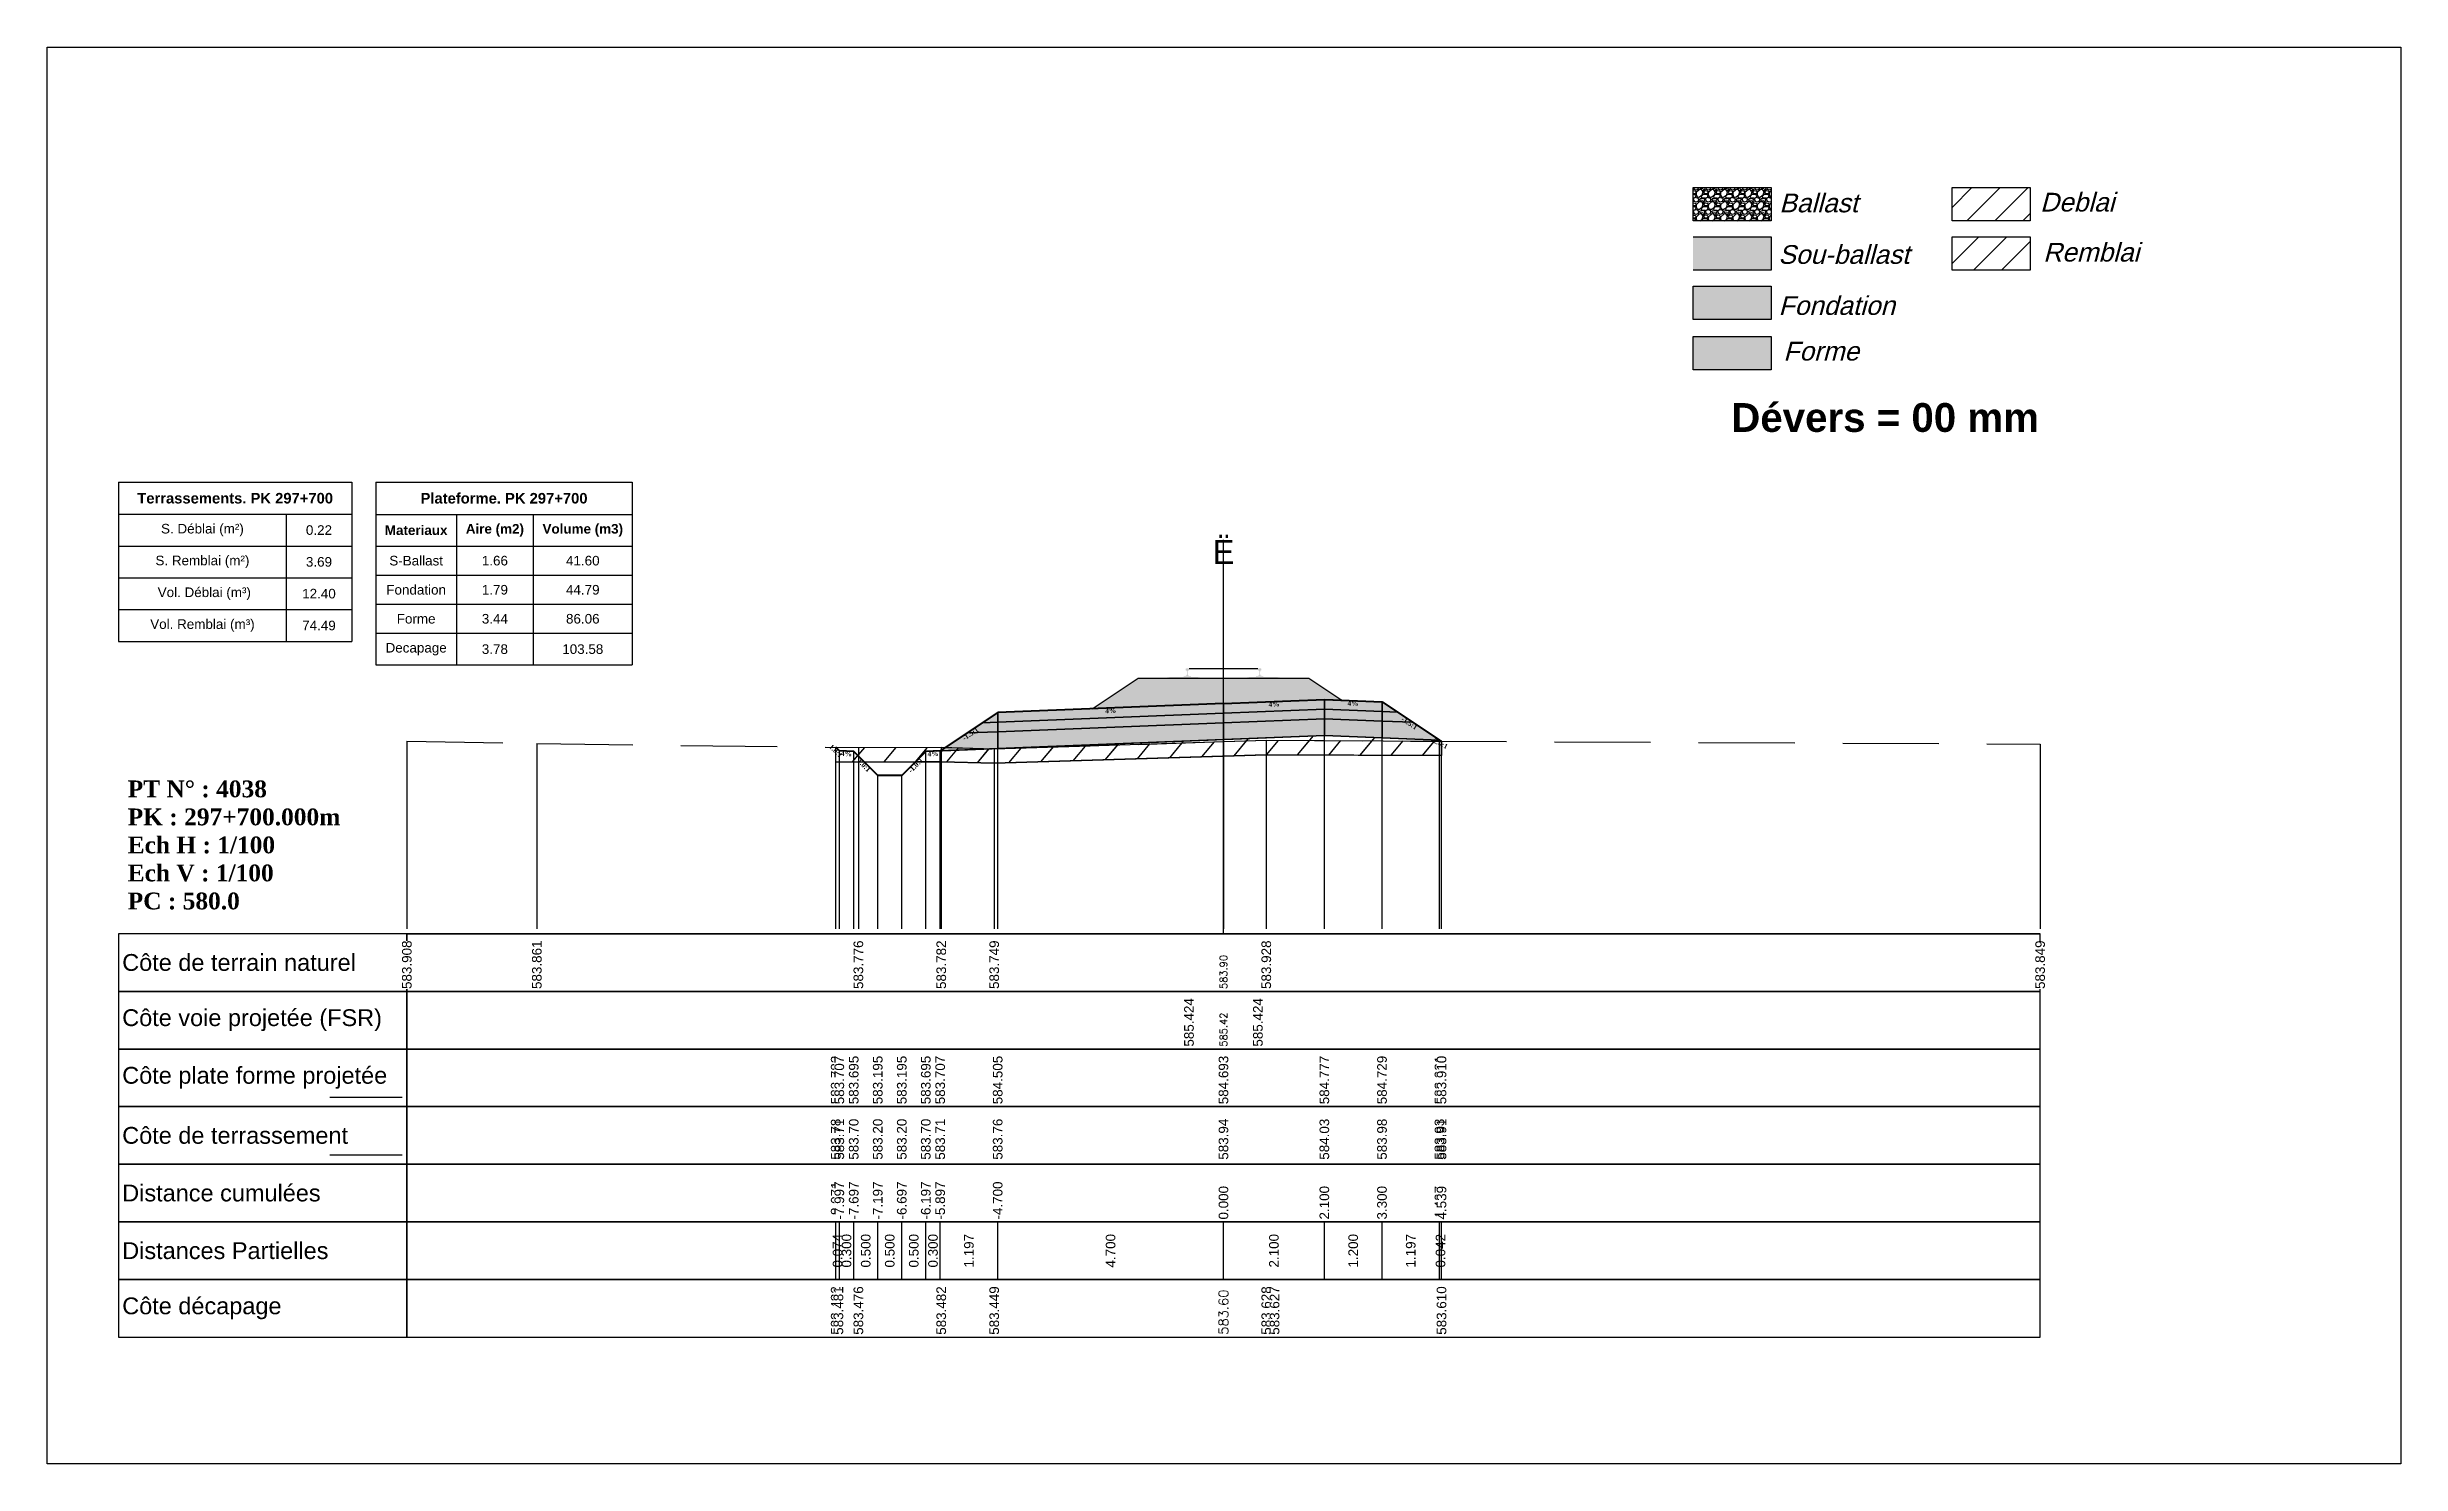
# Model space of a CAD drawing. Header units: millimetres. Extents: x 2762 to 3076, y 916 to 3305.
# Drawn here: x 3026.54 to 3075.54, y 3107.65 to 3137.15 of the extents above; entities that cross this region are included whole.
import ezdxf

# ---------------------------------------------------------------- set-up
doc = ezdxf.new("R2010")
doc.units = ezdxf.units.MM
doc.header["$LTSCALE"] = 2
doc.linetypes.add('CACHE', pattern=[9.525, 6.35, -3.175])
doc.linetypes.add('DASHED', pattern=[0.75, 0.5, -0.25])
for name, color, linetype in [('C-ANNO-TABL', 1, 'Continuous'), ('C-ANNO-TABL-TEXT', 150, 'Continuous'), ('C-ANNO-TABL-TITL', 150, 'Continuous'), ('C-ANNO-TABL-TTBL', 5, 'Continuous'), ('C-ROAD-CORR', 5, 'Continuous'), ('C-ROAD-SCTN', 7, 'Continuous')]:
    doc.layers.add(name, color=color, linetype=linetype)
doc.styles.add('ARIAL', font='arial.ttf')
doc.styles.add('C3D_Etiquette', font='romans.shx')
doc.styles.add('C3D_Profil_Travers', font='romans.shx')
doc.styles.get("Standard").update_dxf_attribs({"font": 'arial.ttf'})

msp = doc.modelspace()

# ---------------------------------------------------------------- texts
at = {"insert": (3061.599, 3129.733), "char_height": 0.6, "attachment_point": 1}
msp.add_mtext_dynamic_manual_height_columns('{\\fArial|b1|i0|c0|p34;Dévers = 00 mm}', width=8.82587, gutter_width=1.25, heights=[0], dxfattribs=at)
at = {"color": 7, "linetype": 'Continuous', "lineweight": -3}
for s, insert, char_height, attachment_point, style in [('{\\fWingdings|b0|i0|c2|p0;Ë}', (3051.03, 3126.384), 0.5, 8, 'C3D_Profil_Travers'), ('{\\fTimes New Roman|b1|i0|c0|p18;PT N° : 4038\\PPK : 297+700.000m\\PEch H : 1/100\\PEch V : 1/100\\PPC : 580.0}', (3028.218, 3119.184), 0.35, 7, 'C3D_Profil_Travers'), ('{\\fArial|b0|i0|c0|p34;Côte de terrain naturel}', (3028.104, 3118.084), 0.35, 4, 'C3D_Etiquette'), ('{\\fArial|b0|i0|c0|p34;Côte plate forme projetée}', (3028.104, 3115.684), 0.35, 4, 'C3D_Etiquette'), ('{\\fArial|b0|i0|c0|p34;Côte de terrassement}', (3028.104, 3114.484), 0.35, 4, 'C3D_Etiquette'), ('{\\fArial|b0|i0|c0|p34;Distance cumulées}', (3028.104, 3113.284), 0.35, 4, 'C3D_Etiquette'), ('{\\fArial|b0|i0|c0|p34;Distances Partielles}', (3028.104, 3112.084), 0.35, 4, 'C3D_Etiquette'), ('{\\fArial|b0|i0|c0|p34;Côte décapage}', (3028.104, 3110.884), 0.35, 4, 'C3D_Etiquette')]:
    msp.add_mtext(s, dxfattribs=dict(at, insert=insert, char_height=char_height, attachment_point=attachment_point, style=style))
at = {"color": 7, "linetype": 'Continuous', "lineweight": -3, "char_height": 0.1, "attachment_point": 2, "style": 'C3D_Etiquette'}
for s, insert, width, rotation in [('{\\fTimes New Roman|b1|i0|c0|p18;4%}', (3048.68, 3123.379), 0.42071, 2.2906), ('{\\fTimes New Roman|b1|i0|c0|p18;4%}', (3052.08, 3123.515), 0.37094, 2.2906), ('{\\fTimes New Roman|b1|i0|c0|p18;4%}', (3053.729, 3123.533), 0.42071, 357.7094), ('{\\fTimes New Roman|b1|i0|c0|p18;-1.5:1}', (3045.733, 3122.887), 0.34598, 33.6901), ('{\\fTimes New Roman|b1|i0|c0|p18;-1.5:1}', (3054.926, 3123.111), 0.34598, 326.3099), ('{\\fTimes New Roman|b1|i0|c0|p18;1.0:1}', (3042.993, 3122.526), 0.29001, 315), ('{\\fTimes New Roman|b1|i0|c0|p18;4%}', (3043.183, 3122.481), 0.37094, 357.7094), ('{\\fTimes New Roman|b1|i0|c0|p18;1.0:1}', (3043.58, 3122.226), 0.29001, 315), ('{\\fTimes New Roman|b1|i0|c0|p18;-1.0:1}', (3044.586, 3122.226), 0.34598, 45), ('{\\fTimes New Roman|b1|i0|c0|p18;4%}', (3044.983, 3122.481), 0.42071, 2.2906), ('{\\fTimes New Roman|b1|i0|c0|p18;-2.0:1}', (3055.546, 3122.701), 0.34598, 333.4349)]:
    msp.add_mtext(s, dxfattribs=dict(at, insert=insert, width=width, rotation=rotation))
at = {"color": 7, "linetype": 'Continuous', "lineweight": -3, "rotation": 90, "style": 'C3D_Profil_Travers'}
for s, insert, char_height, attachment_point in [('583.90', (3051.03, 3117.534), 0.15, 4), ('585.42', (3051.03, 3116.334), 0.15, 4), ('{\\fArial|b0|i0|c0|p34;583.78}', (3042.958, 3113.979), 0.2, 4), ('{\\fArial|b0|i0|c0|p34;583.71}', (3043.033, 3113.979), 0.2, 4), ('{\\fArial|b0|i0|c0|p34;583.70}', (3043.333, 3113.979), 0.2, 4), ('{\\fArial|b0|i0|c0|p34;583.20}', (3043.833, 3113.979), 0.2, 4), ('{\\fArial|b0|i0|c0|p34;583.20}', (3044.333, 3113.979), 0.2, 4), ('{\\fArial|b0|i0|c0|p34;583.70}', (3044.833, 3113.979), 0.2, 4), ('{\\fArial|b0|i0|c0|p34;583.71}', (3045.133, 3113.979), 0.2, 4), ('{\\fArial|b0|i0|c0|p34;583.76}', (3046.33, 3113.979), 0.2, 4), ('{\\fArial|b0|i0|c0|p34;583.94}', (3051.03, 3113.979), 0.2, 4), ('{\\fArial|b0|i0|c0|p34;584.03}', (3053.13, 3113.979), 0.2, 4), ('{\\fArial|b0|i0|c0|p34;583.98}', (3054.33, 3113.979), 0.2, 4), ('{\\fArial|b0|i0|c0|p34;583.93}', (3055.526, 3113.979), 0.2, 4), ('{\\fArial|b0|i0|c0|p34;583.91}', (3055.569, 3113.979), 0.2, 4), ('{\\fArial|b0|i0|c0|p34;0.074}', (3042.996, 3112.084), 0.2, 5), ('{\\fArial|b0|i0|c0|p34;0.300}', (3043.183, 3112.084), 0.2, 5), ('{\\fArial|b0|i0|c0|p34;0.500}', (3043.583, 3112.084), 0.2, 5), ('{\\fArial|b0|i0|c0|p34;0.500}', (3044.083, 3112.084), 0.2, 5), ('{\\fArial|b0|i0|c0|p34;0.500}', (3044.583, 3112.084), 0.2, 5), ('{\\fArial|b0|i0|c0|p34;0.300}', (3044.983, 3112.084), 0.2, 5), ('{\\fArial|b0|i0|c0|p34;1.197}', (3045.731, 3112.084), 0.2, 5), ('{\\fArial|b0|i0|c0|p34;4.700}', (3048.68, 3112.084), 0.2, 5), ('{\\fArial|b0|i0|c0|p34;2.100}', (3052.08, 3112.084), 0.2, 5), ('{\\fArial|b0|i0|c0|p34;1.200}', (3053.73, 3112.084), 0.2, 5), ('{\\fArial|b0|i0|c0|p34;1.197}', (3054.928, 3112.084), 0.2, 5), ('{\\fArial|b0|i0|c0|p34;0.042}', (3055.548, 3112.084), 0.2, 5), ('583.60', (3051.03, 3110.334), 0.2, 4)]:
    msp.add_mtext(s, dxfattribs=dict(at, insert=insert, char_height=char_height, attachment_point=attachment_point))
at = {"color": 7, "linetype": 'Continuous', "lineweight": -3, "insert": (3028.104, 3116.884), "char_height": 0.35, "attachment_point": 4}
msp.add_mtext('{\\fArial|b0|i0|c0|p34;Côte voie projetée (FSR)}', dxfattribs=at)
at = {"layer": 'C-ANNO-TABL-TEXT', "color": 7, "style": 'ARIAL', "oblique": 15}
for s, p in [('Ballast', (3062.599, 3133.705)), ('Deblai', (3068.029, 3133.721)), ('Remblai', (3068.093, 3132.679)), ('Sou-ballast', (3062.579, 3132.632)), ('Fondation', (3062.584, 3131.569)), ('Forme', (3062.684, 3130.619))]:
    msp.add_text(s, height=0.39, dxfattribs=at).set_placement(p)
at = {"layer": 'C-ANNO-TABL-TEXT', "color": 7, "linetype": 'Continuous', "lineweight": -3, "char_height": 0.2, "attachment_point": 5, "style": 'ARIAL'}
for s, insert in [('{\\fArial|b0|i0|c0|p34;\\C7;0.22}', (3032.2, 3127.088)), ('{\\fArial|b0|i0|c0|p34;\\C7;3.69}', (3032.2, 3126.426)), ('{\\fArial|b0|i0|c0|p34;\\C7;S-Ballast}', (3034.223, 3126.451)), ('{\\fArial|b0|i0|c0|p34;\\C7;1.66}', (3035.862, 3126.451)), ('{\\C18;\\c0;41.60}', (3037.692, 3126.451)), ('{\\fArial|b0|i0|c0|p34;\\C7;12.40}', (3032.2, 3125.764)), ('{\\fArial|b0|i0|c0|p34;\\C7;Fondation}', (3034.223, 3125.845)), ('{\\fArial|b0|i0|c0|p34;\\C7;1.79}', (3035.862, 3125.845)), ('{\\C18;\\c0;44.79}', (3037.692, 3125.845)), ('{\\fArial|b0|i0|c0|p34;\\C7;Forme}', (3034.223, 3125.241)), ('{\\fArial|b0|i0|c0|p34;\\C7;3.44}', (3035.862, 3125.241)), ('{\\C18;\\c0;86.06}', (3037.692, 3125.241)), ('{\\fArial|b0|i0|c0|p34;\\C7;74.49}', (3032.2, 3125.101)), ('{\\fArial|b0|i0|c0|p34;\\C7;Decapage}', (3034.223, 3124.609)), ('{\\fArial|b0|i0|c0|p34;\\C7;3.78}', (3035.862, 3124.609)), ('{\\C18;\\c0;103.58}', (3037.692, 3124.609))]:
    msp.add_mtext(s, dxfattribs=dict(at, insert=insert))
at = {"layer": 'C-ANNO-TABL-TITL', "color": 7, "linetype": 'Continuous', "lineweight": -3, "attachment_point": 5, "style": 'ARIAL'}
for s, insert, char_height in [('{\\fArial|b1|i0|c0|p34;\\C7;Terrassements. PK 297+700}', (3030.455, 3127.751), 0.22), ('{\\fArial|b1|i0|c0|p34;\\C18;\\c0;Plateforme. PK 297+700}', (3036.052, 3127.75), 0.22), ('{\\fArial|b0|i0|c0|p34;\\C7;S. Déblai (m²) }', (3029.774, 3127.088), 0.2), ('{\\fArial|b1|i0|c0|p34;\\C7;Materiaux   }', (3034.223, 3127.085), 0.2), ('{\\fArial|b1|i0|c0|p34;\\C7;Aire (m2)}', (3035.862, 3127.085), 0.2), ('{\\fArial|b1|i0|c0|p34;\\C7;Volume (m3)}', (3037.692, 3127.085), 0.2), ('{\\fArial|b0|i0|c0|p34;\\C7;S. Remblai (m²) }', (3029.774, 3126.426), 0.2), ('{\\fArial|b0|i0|c0|p34;\\C7; Vol. Déblai (m³) }', (3029.774, 3125.764), 0.2), ('{\\fArial|b0|i0|c0|p34;\\C7;Vol. Remblai (m³)}', (3029.774, 3125.101), 0.2)]:
    msp.add_mtext(s, dxfattribs=dict(at, insert=insert, char_height=char_height))

# ---------------------------------------------------------------- hatches: boundary and pattern name
h = msp.add_hatch(color=11)
h.dxf.hatch_style = 1
h.paths.add_polyline_path([(3062.431, 3133.191), (3060.805, 3133.191), (3060.805, 3132.499), (3062.431, 3132.499)])
h = msp.add_hatch(color=30)
h.dxf.hatch_style = 1
h.paths.add_polyline_path([(3062.431, 3132.164), (3060.805, 3132.164), (3060.805, 3131.472), (3062.431, 3131.472)])
h = msp.add_hatch(color=83)
h.dxf.hatch_style = 1
h.paths.add_polyline_path([(3062.431, 3131.118), (3060.805, 3131.118), (3060.805, 3130.426), (3062.431, 3130.426)])
at = {"linetype": 'Continuous', "lineweight": -3}
h = msp.add_hatch(dxfattribs=at)
h.set_pattern_fill('GRAVEL', color=252, scale=0.009, style=0)
h.set_pattern_definition([(228.0128, (3048.461781, 3123.596353), (-1.8288, -2.0574), [0.030755, -3.0447435]), (184.96974, (3048.441207, 3123.573493), (2.743199999, 0.228600013), [0.0527764, -5.2248644]), (132.51045, (3048.388629, 3123.568921), (2.286, -2.5146), [0.0372133, -3.684125]), (267.2737, (3048.299475, 3123.511771), (0.2286, 4.572), [0.0480604, -4.7579794]), (292.83365, (3048.297189, 3123.463765), (-1.143, 2.7432), [0.047127, -4.6655827]), (357.2737, (3048.315477, 3123.420331), (-4.572, 0.2286), [0.0480604, -4.7579794]), (37.69424, (3048.363483, 3123.418045), (-2.9718, -2.286), [0.0635574, -6.2921804]), (72.25533, (3048.413775, 3123.456907), (1.6002, 5.0292), [0.0600048, -5.940473]), (121.42957, (3048.432063, 3123.514057), (-1.8288, 2.9718), [0.048223, -4.774099]), (175.23636, (3048.406917, 3123.555205), (2.5146, -0.2286), [0.055054, -2.697654]), (222.39744, (3048.352053, 3123.559777), (-2.7432, -2.5146), [0.071197, -7.0485095]), (138.81407, (3048.52579, 3123.509485), (-1.6002, 1.3716), [0.0243004, -2.405751]), (171.46923, (3048.507501, 3123.525487), (2.9718, -0.4572), [0.0462314, -4.5769175]), (225, (3048.46178, 3123.53235), (-3e-17, -0.2286), [0.032329, -0.29096]), (203.1986, (3048.44578, 3123.559777), (1.143, 0.4572), [0.01741, -1.723556]), (291.8014, (3048.429777, 3123.55292), (-0.2286, 0.6858), [0.024621, -1.206428]), (30.9638, (3048.43892, 3123.53006), (0.6858, 0.4572), [0.039989, -1.292967]), (161.565, (3048.47321, 3123.55063), (0.4572, -0.2286), [0.028916, -0.693981]), (16.38954, (3048.297189, 3123.552919), (2.286, 0.6858), [0.040508, -4.0102944]), (70.34618, (3048.336051, 3123.56435), (-0.9144, -2.5146), [0.033984, -3.3643994]), (293.1986, (3048.47321, 3123.596353), (-0.4572, 1.143), [0.034819, -1.7061465]), (343.61046, (3048.486927, 3123.564349), (-2.286, 0.6858), [0.040508, -4.0102944]), (339.44395, (3048.29719, 3123.411187), (-1.143, 0.4572), [0.039063, -1.914096]), (294.77514, (3048.333765, 3123.397471), (-1.143, 2.5146), [0.0327305, -3.2403234]), (66.8014, (3048.475497, 3123.367753), (0.4572, 1.143), [0.034819, -1.7061465]), (17.35402, (3048.489213, 3123.399757), (-2.9718, -0.9144), [0.0383204, -3.793714]), (69.44395, (3048.363483, 3123.367753), (-0.4572, -1.143), [0.0195316, -1.933628]), (101.3099, (3048.46178, 3123.367753), (-0.2286, 0.9144), [0.011656, -1.1539795]), (165.9638, (3048.459495, 3123.379183), (0.6858, -0.2286), [0.047127, -0.895415]), (186.009, (3048.413775, 3123.390613), (2.286, 0.2286), [0.043674, -4.323723]), (303.69, (3048.43892, 3123.509485), (-0.2286, 0.4572), [0.032969, -0.79126]), (353.15723, (3048.457209, 3123.482053), (3.8862, -0.4572), [0.05756, -5.698441]), (60.9454, (3048.51436, 3123.475195), (-0.9144, -1.6002), [0.023536, -2.330045]), (90, (3048.5258, 3123.49577), (-0.2286, 0.2286), [0.013716, -0.214884]), (120.25644, (3048.409203, 3123.397471), (0.9144, -1.6002), [0.031758, -3.1440547]), (48.0128, (3048.393201, 3123.424903), (1.8288, 2.0574), [0.06151, -3.0139886]), (0, (3048.43435, 3123.47062), (0.2286, 0.2286), [0.059436, -0.169164]), (325.30485, (3048.493785, 3123.470623), (2.286, -1.6002), [0.036145, -3.5783385]), (254.0546, (3048.523503, 3123.45005), (-0.2286, -0.9144), [0.033285, -1.6309485]), (207.64598, (3048.514359, 3123.418045), (-4.3434, -2.286), [0.054193, -5.365122]), (175.42608, (3048.466353, 3123.392899), (-2.9718, 0.2286), [0.0573327, -5.675926])])
h.paths.add_polyline_path([(3048.297, 3123.368), (3049.255, 3124.006), (3052.805, 3124.006), (3053.494, 3123.546), (3053.13, 3123.561)])
msp.add_hatch(color=254, dxfattribs=at).paths.add_polyline_path([(3049.812, 3123.825), (3049.812, 3124.01), (3049.927, 3124.031), (3050.275, 3124.031), (3050.275, 3124.036), (3050.201, 3124.036), (3050.201, 3124.046), (3050.202, 3124.047), (3050.204, 3124.048), (3050.205, 3124.048), (3050.225, 3124.05), (3050.228, 3124.05), (3050.231, 3124.051), (3050.259, 3124.062), (3050.262, 3124.063), (3050.263, 3124.064), (3050.264, 3124.066), (3050.265, 3124.07), (3050.266, 3124.077), (3050.267, 3124.086), (3050.268, 3124.096), (3050.268, 3124.12), (3050.267, 3124.136), (3050.267, 3124.142), (3050.266, 3124.149), (3050.265, 3124.153), (3050.265, 3124.155), (3050.264, 3124.158), (3050.263, 3124.16), (3050.262, 3124.161), (3050.261, 3124.163), (3050.26, 3124.163), (3050.244, 3124.169), (3050.242, 3124.171), (3050.241, 3124.172), (3050.24, 3124.173), (3050.24, 3124.176), (3050.24, 3124.194), (3050.241, 3124.198), (3050.242, 3124.2), (3050.244, 3124.203), (3050.246, 3124.204), (3050.249, 3124.206), (3050.25, 3124.206), (3050.254, 3124.207), (3050.258, 3124.207), (3050.261, 3124.208), (3050.265, 3124.208), (3050.27, 3124.208), (3050.273, 3124.208), (3050.276, 3124.208), (3050.28, 3124.208), (3050.283, 3124.208), (3050.287, 3124.208), (3050.292, 3124.208), (3050.295, 3124.207), (3050.299, 3124.207), (3050.303, 3124.206), (3050.304, 3124.206), (3050.306, 3124.204), (3050.309, 3124.203), (3050.311, 3124.2), (3050.312, 3124.198), (3050.312, 3124.194), (3050.312, 3124.176), (3050.312, 3124.173), (3050.312, 3124.172), (3050.311, 3124.171), (3050.309, 3124.169), (3050.293, 3124.163), (3050.292, 3124.163), (3050.29, 3124.161), (3050.289, 3124.16), (3050.289, 3124.158), (3050.288, 3124.155), (3050.287, 3124.153), (3050.287, 3124.149), (3050.286, 3124.142), (3050.285, 3124.136), (3050.285, 3124.12), (3050.285, 3124.096), (3050.286, 3124.086), (3050.287, 3124.077), (3050.288, 3124.07), (3050.289, 3124.066), (3050.29, 3124.064), (3050.291, 3124.063), (3050.293, 3124.062), (3050.322, 3124.051), (3050.325, 3124.05), (3050.328, 3124.05), (3050.348, 3124.048), (3050.349, 3124.048), (3050.35, 3124.047), (3050.351, 3124.046), (3050.351, 3124.036), (3050.277, 3124.036), (3050.277, 3124.031), (3050.481, 3124.031), (3050.613, 3124), (3051.447, 3124), (3051.578, 3124.031), (3051.782, 3124.031), (3051.782, 3124.036), (3051.708, 3124.036), (3051.708, 3124.046), (3051.709, 3124.047), (3051.711, 3124.048), (3051.712, 3124.048), (3051.732, 3124.05), (3051.735, 3124.05), (3051.738, 3124.051), (3051.766, 3124.062), (3051.769, 3124.063), (3051.77, 3124.064), (3051.771, 3124.066), (3051.772, 3124.07), (3051.773, 3124.077), (3051.774, 3124.086), (3051.775, 3124.096), (3051.775, 3124.12), (3051.774, 3124.136), (3051.774, 3124.142), (3051.773, 3124.149), (3051.772, 3124.153), (3051.772, 3124.155), (3051.771, 3124.158), (3051.77, 3124.16), (3051.769, 3124.161), (3051.768, 3124.163), (3051.767, 3124.163), (3051.751, 3124.169), (3051.749, 3124.171), (3051.748, 3124.172), (3051.747, 3124.173), (3051.747, 3124.176), (3051.747, 3124.194), (3051.748, 3124.198), (3051.749, 3124.2), (3051.751, 3124.203), (3051.753, 3124.204), (3051.756, 3124.206), (3051.757, 3124.206), (3051.761, 3124.207), (3051.765, 3124.207), (3051.768, 3124.208), (3051.772, 3124.208), (3051.777, 3124.208), (3051.78, 3124.208), (3051.783, 3124.208), (3051.787, 3124.208), (3051.79, 3124.208), (3051.794, 3124.208), (3051.799, 3124.208), (3051.802, 3124.207), (3051.806, 3124.207), (3051.81, 3124.206), (3051.811, 3124.206), (3051.813, 3124.204), (3051.816, 3124.203), (3051.818, 3124.2), (3051.819, 3124.198), (3051.819, 3124.194), (3051.819, 3124.176), (3051.819, 3124.173), (3051.819, 3124.172), (3051.818, 3124.171), (3051.816, 3124.169), (3051.8, 3124.163), (3051.799, 3124.163), (3051.797, 3124.161), (3051.796, 3124.16), (3051.796, 3124.158), (3051.795, 3124.155), (3051.794, 3124.153), (3051.794, 3124.149), (3051.793, 3124.142), (3051.792, 3124.136), (3051.792, 3124.12), (3051.792, 3124.096), (3051.793, 3124.086), (3051.794, 3124.077), (3051.795, 3124.07), (3051.796, 3124.066), (3051.797, 3124.064), (3051.798, 3124.063), (3051.8, 3124.062), (3051.829, 3124.051), (3051.832, 3124.05), (3051.835, 3124.05), (3051.855, 3124.048), (3051.856, 3124.048), (3051.857, 3124.047), (3051.858, 3124.046), (3051.858, 3124.036), (3051.784, 3124.036), (3051.784, 3124.031), (3052.132, 3124.031), (3052.247, 3124.01), (3052.247, 3123.825)])
h = msp.add_hatch(color=30, dxfattribs=at)
h.paths.add_polyline_path([(3054.33, 3123.113), (3054.33, 3123.313), (3054.649, 3123.3), (3054.968, 3123.088)])
h.paths.add_polyline_path([(3053.13, 3123.161), (3053.13, 3123.361), (3054.33, 3123.313), (3054.33, 3123.113)])
h.paths.add_polyline_path([(3051.03, 3123.077), (3051.03, 3123.277), (3053.13, 3123.361), (3053.13, 3123.161)])
h.paths.add_polyline_path([(3046.33, 3122.889), (3046.33, 3123.089), (3051.03, 3123.277), (3051.03, 3123.077)])
h.paths.add_polyline_path([(3045.691, 3122.864), (3046.01, 3123.076), (3046.33, 3123.089), (3046.33, 3122.889)])
h = msp.add_hatch(color=11, dxfattribs=at)
h.paths.add_polyline_path([(3054.33, 3123.313), (3054.33, 3123.513), (3054.649, 3123.3)])
h.paths.add_polyline_path([(3053.13, 3123.361), (3053.13, 3123.561), (3054.33, 3123.513), (3054.33, 3123.313)])
h.paths.add_polyline_path([(3051.03, 3123.277), (3051.03, 3123.477), (3053.13, 3123.561), (3053.13, 3123.361)])
h.paths.add_polyline_path([(3046.33, 3123.089), (3046.33, 3123.289), (3051.03, 3123.477), (3051.03, 3123.277)])
h.paths.add_polyline_path([(3046.01, 3123.076), (3046.33, 3123.289), (3046.33, 3123.089)])
h = msp.add_hatch(dxfattribs=at)
h.set_pattern_fill('_U', color=3, angle=50, style=0, pattern_type=0)
h.set_pattern_definition([(50, (3044.6174, 3122.2637), (-0.76604, 0.64279), [])])
h.paths.add_polyline_path([(3044.617, 3122.264), (3044.833, 3122.479), (3053.13, 3122.811), (3055.526, 3122.715), (3055.569, 3122.694), (3055.569, 3122.394), (3051.921, 3122.412), (3046.258, 3122.233), (3045.155, 3122.266)])
h.paths.add_polyline_path([(3042.958, 3122.266), (3042.958, 3122.566), (3043.033, 3122.491), (3043.333, 3122.479), (3043.552, 3122.26), (3043.43, 3122.259)])
h = msp.add_hatch(color=83, dxfattribs=at)
h.paths.add_polyline_path([(3054.33, 3122.763), (3054.33, 3123.113), (3054.968, 3123.088), (3055.526, 3122.715)])
h.paths.add_polyline_path([(3053.13, 3122.811), (3053.13, 3123.161), (3054.33, 3123.113), (3054.33, 3122.763)])
h.paths.add_polyline_path([(3051.03, 3122.727), (3051.03, 3123.077), (3053.13, 3123.161), (3053.13, 3122.811)])
h.paths.add_polyline_path([(3046.33, 3122.539), (3046.33, 3122.889), (3051.03, 3123.077), (3051.03, 3122.727)])
h.paths.add_polyline_path([(3045.133, 3122.491), (3045.691, 3122.864), (3046.33, 3122.889), (3046.33, 3122.539)])
h = msp.add_hatch(dxfattribs=at)
h.set_pattern_fill('_U', color=150, scale=0.5, angle=50, style=0, pattern_type=0)
h.set_pattern_definition([(50, (3044.61736, 3122.2637), (-0.383022, 0.321394), [])])
h.paths.add_polyline_path([(3044.617, 3122.264), (3044.833, 3122.479), (3045.133, 3122.491), (3045.241, 3122.563), (3046.258, 3122.533), (3051.921, 3122.712), (3055.569, 3122.694), (3055.569, 3122.394), (3051.921, 3122.412), (3046.258, 3122.233), (3045.155, 3122.266)])
h.paths.add_polyline_path([(3042.958, 3122.566), (3043.43, 3122.559), (3045.155, 3122.566), (3045.241, 3122.563), (3045.133, 3122.491), (3044.833, 3122.479), (3044.617, 3122.264), (3043.552, 3122.26), (3043.333, 3122.479), (3043.033, 3122.491)])
h.paths.add_polyline_path([(3042.958, 3122.266), (3042.958, 3122.566), (3043.033, 3122.491), (3043.333, 3122.479), (3043.552, 3122.26), (3043.43, 3122.259)])

# ---------------------------------------------------------------- linework, layer by layer
for p, q in [((3060.805, 3134.219), (3062.431, 3134.219)), ((3060.805, 3134.219), (3062.431, 3134.219)), ((3060.805, 3133.527), (3060.805, 3134.219)), ((3062.431, 3134.219), (3062.431, 3133.527)), ((3062.431, 3134.219), (3062.431, 3133.527)), ((3066.198, 3134.219), (3067.824, 3134.219)), ((3066.198, 3133.527), (3066.198, 3134.219)), ((3067.824, 3134.219), (3067.824, 3133.527)), ((3062.431, 3133.527), (3060.805, 3133.527)), ((3062.431, 3133.527), (3060.805, 3133.527)), ((3060.805, 3133.191), (3062.431, 3133.191)), ((3062.431, 3133.191), (3062.431, 3132.499)), ((3067.824, 3133.527), (3066.198, 3133.527)), ((3066.198, 3133.191), (3067.824, 3133.191)), ((3066.198, 3132.499), (3066.198, 3133.191)), ((3067.824, 3133.191), (3067.824, 3132.499)), ((3062.431, 3132.499), (3060.805, 3132.499)), ((3060.805, 3132.164), (3062.431, 3132.164)), ((3060.805, 3131.472), (3060.805, 3132.164)), ((3062.431, 3132.164), (3062.431, 3131.472)), ((3067.824, 3132.499), (3066.198, 3132.499)), ((3062.431, 3131.472), (3060.805, 3131.472)), ((3060.805, 3131.118), (3062.431, 3131.118)), ((3060.805, 3130.426), (3060.805, 3131.118)), ((3062.431, 3131.118), (3062.431, 3130.426)), ((3062.431, 3130.426), (3060.805, 3130.426))]:
    msp.add_line(p, q)
at = {"linetype": 'Continuous'}
for p, q in [((3060.808, 3134.172), (3060.805, 3134.173)), ((3060.805, 3134.17), (3060.808, 3134.172)), ((3060.845, 3134.144), (3060.805, 3134.15)), ((3060.805, 3134.104), (3060.855, 3134.098)), ((3060.805, 3134.083), (3060.831, 3134.083)), ((3060.811, 3134.219), (3060.824, 3134.188)), ((3060.823, 3134.188), (3060.866, 3134.175)), ((3060.83, 3134.086), (3060.864, 3134.063)), ((3060.868, 3134.128), (3060.847, 3134.145)), ((3060.854, 3134.088), (3060.867, 3134.111)), ((3060.864, 3134.061), (3060.854, 3134.025)), ((3060.866, 3134.175), (3060.91, 3134.188)), ((3060.869, 3134.129), (3060.867, 3134.076)), ((3060.867, 3134.111), (3060.867, 3134.127)), ((3060.867, 3134.076), (3060.887, 3134.028)), ((3060.934, 3134.175), (3060.875, 3134.122)), ((3060.91, 3134.187), (3060.921, 3134.219)), ((3060.987, 3134.175), (3060.926, 3134.18)), ((3060.94, 3134.025), (3060.996, 3134.068)), ((3060.967, 3134.193), (3060.943, 3134.219)), ((3061.01, 3134.199), (3060.952, 3134.194)), ((3060.974, 3134.033), (3061.019, 3134.083)), ((3061.014, 3134.131), (3060.986, 3134.176)), ((3060.996, 3134.068), (3061.016, 3134.132)), ((3061.013, 3134.175), (3061.023, 3134.15)), ((3061.032, 3134.183), (3061.014, 3134.176)), ((3061.019, 3134.083), (3061.085, 3134.083)), ((3061.024, 3134.149), (3061.062, 3134.172)), ((3061.049, 3134.152), (3061.024, 3134.127)), ((3061.024, 3134.127), (3061.044, 3134.096)), ((3061.044, 3134.219), (3061.026, 3134.198)), ((3061.044, 3134.219), (3061.026, 3134.198)), ((3061.062, 3134.172), (3061.031, 3134.182)), ((3061.045, 3134.106), (3061.109, 3134.098)), ((3061.099, 3134.144), (3061.049, 3134.151)), ((3061.099, 3134.144), (3061.049, 3134.151)), ((3061.065, 3134.219), (3061.078, 3134.188)), ((3061.065, 3134.219), (3061.078, 3134.188)), ((3061.077, 3134.188), (3061.12, 3134.175)), ((3061.077, 3134.188), (3061.12, 3134.175)), ((3061.084, 3134.086), (3061.118, 3134.063)), ((3061.122, 3134.128), (3061.101, 3134.145)), ((3061.122, 3134.128), (3061.101, 3134.145)), ((3061.108, 3134.088), (3061.121, 3134.111)), ((3061.118, 3134.061), (3061.108, 3134.025)), ((3061.12, 3134.175), (3061.164, 3134.188)), ((3061.12, 3134.175), (3061.164, 3134.188)), ((3061.123, 3134.129), (3061.121, 3134.076)), ((3061.123, 3134.129), (3061.121, 3134.076)), ((3061.121, 3134.111), (3061.121, 3134.127)), ((3061.121, 3134.111), (3061.121, 3134.127)), ((3061.121, 3134.076), (3061.141, 3134.028)), ((3061.188, 3134.175), (3061.129, 3134.122)), ((3061.188, 3134.175), (3061.129, 3134.122)), ((3061.164, 3134.187), (3061.175, 3134.219)), ((3061.164, 3134.187), (3061.175, 3134.219)), ((3061.241, 3134.175), (3061.18, 3134.18)), ((3061.241, 3134.175), (3061.18, 3134.18)), ((3061.194, 3134.025), (3061.25, 3134.068)), ((3061.194, 3134.025), (3061.25, 3134.068)), ((3061.221, 3134.193), (3061.197, 3134.219)), ((3061.221, 3134.193), (3061.197, 3134.219)), ((3061.264, 3134.199), (3061.206, 3134.194)), ((3061.264, 3134.199), (3061.206, 3134.194)), ((3061.228, 3134.033), (3061.273, 3134.083)), ((3061.228, 3134.033), (3061.273, 3134.083)), ((3061.268, 3134.131), (3061.24, 3134.176)), ((3061.268, 3134.131), (3061.24, 3134.176)), ((3061.25, 3134.068), (3061.27, 3134.132)), ((3061.25, 3134.068), (3061.27, 3134.132)), ((3061.267, 3134.175), (3061.277, 3134.15)), ((3061.267, 3134.175), (3061.277, 3134.15)), ((3061.286, 3134.183), (3061.268, 3134.176)), ((3061.286, 3134.183), (3061.268, 3134.176)), ((3061.273, 3134.083), (3061.339, 3134.083)), ((3061.273, 3134.083), (3061.339, 3134.083)), ((3061.278, 3134.149), (3061.316, 3134.172)), ((3061.278, 3134.149), (3061.316, 3134.172)), ((3061.303, 3134.152), (3061.278, 3134.127)), ((3061.303, 3134.152), (3061.278, 3134.127)), ((3061.278, 3134.127), (3061.298, 3134.096)), ((3061.278, 3134.127), (3061.298, 3134.096)), ((3061.298, 3134.219), (3061.28, 3134.198)), ((3061.298, 3134.219), (3061.28, 3134.198)), ((3061.316, 3134.172), (3061.285, 3134.182)), ((3061.316, 3134.172), (3061.285, 3134.182)), ((3061.299, 3134.106), (3061.363, 3134.098)), ((3061.299, 3134.106), (3061.363, 3134.098)), ((3061.353, 3134.144), (3061.303, 3134.151)), ((3061.353, 3134.144), (3061.303, 3134.151)), ((3061.319, 3134.219), (3061.332, 3134.188)), ((3061.319, 3134.219), (3061.332, 3134.188)), ((3061.331, 3134.188), (3061.374, 3134.175)), ((3061.331, 3134.188), (3061.374, 3134.175)), ((3061.338, 3134.086), (3061.372, 3134.063)), ((3061.338, 3134.086), (3061.372, 3134.063)), ((3061.376, 3134.128), (3061.355, 3134.145)), ((3061.376, 3134.128), (3061.355, 3134.145)), ((3061.362, 3134.088), (3061.375, 3134.111)), ((3061.362, 3134.088), (3061.375, 3134.111)), ((3061.372, 3134.061), (3061.362, 3134.025)), ((3061.372, 3134.061), (3061.362, 3134.025)), ((3061.374, 3134.175), (3061.418, 3134.188)), ((3061.374, 3134.175), (3061.418, 3134.188)), ((3061.377, 3134.129), (3061.375, 3134.076)), ((3061.377, 3134.129), (3061.375, 3134.076)), ((3061.375, 3134.111), (3061.375, 3134.127)), ((3061.375, 3134.111), (3061.375, 3134.127)), ((3061.375, 3134.076), (3061.395, 3134.028)), ((3061.375, 3134.076), (3061.395, 3134.028)), ((3061.442, 3134.175), (3061.383, 3134.122)), ((3061.442, 3134.175), (3061.383, 3134.122)), ((3061.418, 3134.187), (3061.429, 3134.219)), ((3061.418, 3134.187), (3061.429, 3134.219)), ((3061.495, 3134.175), (3061.434, 3134.18)), ((3061.495, 3134.175), (3061.434, 3134.18)), ((3061.448, 3134.025), (3061.504, 3134.068)), ((3061.448, 3134.025), (3061.504, 3134.068)), ((3061.475, 3134.193), (3061.451, 3134.219)), ((3061.475, 3134.193), (3061.451, 3134.219)), ((3061.518, 3134.199), (3061.46, 3134.194)), ((3061.518, 3134.199), (3061.46, 3134.194)), ((3061.482, 3134.033), (3061.527, 3134.083)), ((3061.482, 3134.033), (3061.527, 3134.083)), ((3061.522, 3134.131), (3061.494, 3134.176)), ((3061.522, 3134.131), (3061.494, 3134.176)), ((3061.504, 3134.068), (3061.524, 3134.132)), ((3061.504, 3134.068), (3061.524, 3134.132)), ((3061.521, 3134.175), (3061.531, 3134.15)), ((3061.521, 3134.175), (3061.531, 3134.15)), ((3061.54, 3134.183), (3061.522, 3134.176)), ((3061.54, 3134.183), (3061.522, 3134.176)), ((3061.527, 3134.083), (3061.593, 3134.083)), ((3061.527, 3134.083), (3061.593, 3134.083)), ((3061.532, 3134.149), (3061.57, 3134.172)), ((3061.532, 3134.149), (3061.57, 3134.172)), ((3061.557, 3134.152), (3061.532, 3134.127)), ((3061.557, 3134.152), (3061.532, 3134.127)), ((3061.532, 3134.127), (3061.552, 3134.096)), ((3061.532, 3134.127), (3061.552, 3134.096)), ((3061.552, 3134.219), (3061.534, 3134.198)), ((3061.552, 3134.219), (3061.534, 3134.198)), ((3061.57, 3134.172), (3061.539, 3134.182)), ((3061.57, 3134.172), (3061.539, 3134.182)), ((3061.553, 3134.106), (3061.617, 3134.098)), ((3061.553, 3134.106), (3061.617, 3134.098)), ((3061.607, 3134.144), (3061.557, 3134.151)), ((3061.607, 3134.144), (3061.557, 3134.151)), ((3061.573, 3134.219), (3061.586, 3134.188)), ((3061.573, 3134.219), (3061.586, 3134.188)), ((3061.585, 3134.188), (3061.628, 3134.175)), ((3061.585, 3134.188), (3061.628, 3134.175)), ((3061.592, 3134.086), (3061.626, 3134.063)), ((3061.592, 3134.086), (3061.626, 3134.063)), ((3061.63, 3134.128), (3061.609, 3134.145)), ((3061.63, 3134.128), (3061.609, 3134.145)), ((3061.616, 3134.088), (3061.629, 3134.111)), ((3061.616, 3134.088), (3061.629, 3134.111)), ((3061.626, 3134.061), (3061.616, 3134.025)), ((3061.626, 3134.061), (3061.616, 3134.025)), ((3061.628, 3134.175), (3061.672, 3134.188)), ((3061.628, 3134.175), (3061.672, 3134.188)), ((3061.631, 3134.129), (3061.629, 3134.076)), ((3061.631, 3134.129), (3061.629, 3134.076)), ((3061.629, 3134.111), (3061.629, 3134.127)), ((3061.629, 3134.111), (3061.629, 3134.127)), ((3061.629, 3134.076), (3061.649, 3134.028)), ((3061.629, 3134.076), (3061.649, 3134.028)), ((3061.696, 3134.175), (3061.637, 3134.122)), ((3061.696, 3134.175), (3061.637, 3134.122)), ((3061.672, 3134.187), (3061.683, 3134.219)), ((3061.672, 3134.187), (3061.683, 3134.219)), ((3061.749, 3134.175), (3061.688, 3134.18)), ((3061.749, 3134.175), (3061.688, 3134.18)), ((3061.702, 3134.025), (3061.758, 3134.068)), ((3061.702, 3134.025), (3061.758, 3134.068)), ((3061.729, 3134.193), (3061.705, 3134.219)), ((3061.729, 3134.193), (3061.705, 3134.219)), ((3061.772, 3134.199), (3061.714, 3134.194)), ((3061.772, 3134.199), (3061.714, 3134.194)), ((3061.736, 3134.033), (3061.781, 3134.083)), ((3061.736, 3134.033), (3061.781, 3134.083)), ((3061.776, 3134.131), (3061.748, 3134.176)), ((3061.776, 3134.131), (3061.748, 3134.176)), ((3061.758, 3134.068), (3061.778, 3134.132)), ((3061.758, 3134.068), (3061.778, 3134.132)), ((3061.775, 3134.175), (3061.785, 3134.15)), ((3061.775, 3134.175), (3061.785, 3134.15)), ((3061.794, 3134.183), (3061.776, 3134.176)), ((3061.794, 3134.183), (3061.776, 3134.176)), ((3061.781, 3134.083), (3061.847, 3134.083)), ((3061.781, 3134.083), (3061.847, 3134.083)), ((3061.786, 3134.149), (3061.824, 3134.172)), ((3061.786, 3134.149), (3061.824, 3134.172)), ((3061.811, 3134.152), (3061.786, 3134.127)), ((3061.811, 3134.152), (3061.786, 3134.127)), ((3061.786, 3134.127), (3061.806, 3134.096)), ((3061.786, 3134.127), (3061.806, 3134.096)), ((3061.806, 3134.219), (3061.788, 3134.198)), ((3061.806, 3134.219), (3061.788, 3134.198)), ((3061.824, 3134.172), (3061.793, 3134.182)), ((3061.824, 3134.172), (3061.793, 3134.182)), ((3061.807, 3134.106), (3061.871, 3134.098)), ((3061.807, 3134.106), (3061.871, 3134.098)), ((3061.861, 3134.144), (3061.811, 3134.151)), ((3061.861, 3134.144), (3061.811, 3134.151)), ((3061.827, 3134.219), (3061.84, 3134.188)), ((3061.827, 3134.219), (3061.84, 3134.188)), ((3061.839, 3134.188), (3061.882, 3134.175)), ((3061.839, 3134.188), (3061.882, 3134.175)), ((3061.846, 3134.086), (3061.88, 3134.063)), ((3061.846, 3134.086), (3061.88, 3134.063)), ((3061.884, 3134.128), (3061.863, 3134.145)), ((3061.884, 3134.128), (3061.863, 3134.145)), ((3061.87, 3134.088), (3061.883, 3134.111)), ((3061.87, 3134.088), (3061.883, 3134.111)), ((3061.88, 3134.061), (3061.87, 3134.025)), ((3061.88, 3134.061), (3061.87, 3134.025)), ((3061.882, 3134.175), (3061.926, 3134.188)), ((3061.882, 3134.175), (3061.926, 3134.188)), ((3061.885, 3134.129), (3061.883, 3134.076)), ((3061.885, 3134.129), (3061.883, 3134.076)), ((3061.883, 3134.111), (3061.883, 3134.127)), ((3061.883, 3134.111), (3061.883, 3134.127)), ((3061.883, 3134.076), (3061.903, 3134.028)), ((3061.883, 3134.076), (3061.903, 3134.028)), ((3061.95, 3134.175), (3061.891, 3134.122)), ((3061.95, 3134.175), (3061.891, 3134.122)), ((3061.926, 3134.187), (3061.937, 3134.219)), ((3061.926, 3134.187), (3061.937, 3134.219)), ((3062.003, 3134.175), (3061.942, 3134.18)), ((3062.003, 3134.175), (3061.942, 3134.18)), ((3061.956, 3134.025), (3062.012, 3134.068)), ((3061.956, 3134.025), (3062.012, 3134.068)), ((3061.983, 3134.193), (3061.959, 3134.219)), ((3061.983, 3134.193), (3061.959, 3134.219)), ((3062.026, 3134.199), (3061.968, 3134.194)), ((3062.026, 3134.199), (3061.968, 3134.194)), ((3061.99, 3134.033), (3062.035, 3134.083)), ((3061.99, 3134.033), (3062.035, 3134.083)), ((3062.03, 3134.131), (3062.002, 3134.176)), ((3062.03, 3134.131), (3062.002, 3134.176)), ((3062.012, 3134.068), (3062.032, 3134.132)), ((3062.012, 3134.068), (3062.032, 3134.132)), ((3062.029, 3134.175), (3062.039, 3134.15)), ((3062.029, 3134.175), (3062.039, 3134.15)), ((3062.048, 3134.183), (3062.03, 3134.176)), ((3062.048, 3134.183), (3062.03, 3134.176)), ((3062.035, 3134.083), (3062.101, 3134.083)), ((3062.035, 3134.083), (3062.101, 3134.083)), ((3062.04, 3134.149), (3062.078, 3134.172)), ((3062.04, 3134.149), (3062.078, 3134.172)), ((3062.065, 3134.152), (3062.04, 3134.127)), ((3062.065, 3134.152), (3062.04, 3134.127)), ((3062.04, 3134.127), (3062.06, 3134.096)), ((3062.04, 3134.127), (3062.06, 3134.096)), ((3062.06, 3134.219), (3062.042, 3134.198)), ((3062.06, 3134.219), (3062.042, 3134.198)), ((3062.078, 3134.172), (3062.047, 3134.182)), ((3062.078, 3134.172), (3062.047, 3134.182)), ((3062.061, 3134.106), (3062.125, 3134.098)), ((3062.061, 3134.106), (3062.125, 3134.098)), ((3062.115, 3134.144), (3062.065, 3134.151)), ((3062.115, 3134.144), (3062.065, 3134.151)), ((3062.081, 3134.219), (3062.094, 3134.188)), ((3062.081, 3134.219), (3062.094, 3134.188)), ((3062.093, 3134.188), (3062.136, 3134.175)), ((3062.093, 3134.188), (3062.136, 3134.175)), ((3062.1, 3134.086), (3062.134, 3134.063)), ((3062.1, 3134.086), (3062.134, 3134.063)), ((3062.138, 3134.128), (3062.117, 3134.145)), ((3062.138, 3134.128), (3062.117, 3134.145)), ((3062.124, 3134.088), (3062.137, 3134.111)), ((3062.124, 3134.088), (3062.137, 3134.111)), ((3062.134, 3134.061), (3062.124, 3134.025)), ((3062.134, 3134.061), (3062.124, 3134.025)), ((3062.136, 3134.175), (3062.18, 3134.188)), ((3062.136, 3134.175), (3062.18, 3134.188)), ((3062.139, 3134.129), (3062.137, 3134.076)), ((3062.139, 3134.129), (3062.137, 3134.076)), ((3062.137, 3134.111), (3062.137, 3134.127)), ((3062.137, 3134.111), (3062.137, 3134.127)), ((3062.137, 3134.076), (3062.157, 3134.028)), ((3062.137, 3134.076), (3062.157, 3134.028)), ((3062.204, 3134.175), (3062.145, 3134.122)), ((3062.204, 3134.175), (3062.145, 3134.122)), ((3062.18, 3134.187), (3062.191, 3134.219)), ((3062.18, 3134.187), (3062.191, 3134.219)), ((3062.257, 3134.175), (3062.196, 3134.18)), ((3062.257, 3134.175), (3062.196, 3134.18)), ((3062.21, 3134.025), (3062.266, 3134.068)), ((3062.21, 3134.025), (3062.266, 3134.068)), ((3062.237, 3134.193), (3062.213, 3134.219)), ((3062.237, 3134.193), (3062.213, 3134.219)), ((3062.28, 3134.199), (3062.222, 3134.194)), ((3062.28, 3134.199), (3062.222, 3134.194)), ((3062.244, 3134.033), (3062.289, 3134.083)), ((3062.244, 3134.033), (3062.289, 3134.083)), ((3062.284, 3134.131), (3062.256, 3134.176)), ((3062.284, 3134.131), (3062.256, 3134.176)), ((3062.266, 3134.068), (3062.286, 3134.132)), ((3062.266, 3134.068), (3062.286, 3134.132)), ((3062.283, 3134.175), (3062.293, 3134.15)), ((3062.283, 3134.175), (3062.293, 3134.15)), ((3062.302, 3134.183), (3062.284, 3134.176)), ((3062.302, 3134.183), (3062.284, 3134.176)), ((3062.289, 3134.083), (3062.355, 3134.083)), ((3062.289, 3134.083), (3062.355, 3134.083)), ((3062.294, 3134.149), (3062.332, 3134.172)), ((3062.294, 3134.149), (3062.332, 3134.172)), ((3062.319, 3134.152), (3062.294, 3134.127)), ((3062.319, 3134.152), (3062.294, 3134.127)), ((3062.294, 3134.127), (3062.314, 3134.096)), ((3062.294, 3134.127), (3062.314, 3134.096)), ((3062.314, 3134.219), (3062.296, 3134.198)), ((3062.314, 3134.219), (3062.296, 3134.198)), ((3062.332, 3134.172), (3062.301, 3134.182)), ((3062.332, 3134.172), (3062.301, 3134.182)), ((3062.315, 3134.106), (3062.379, 3134.098)), ((3062.315, 3134.106), (3062.379, 3134.098)), ((3062.369, 3134.144), (3062.319, 3134.151)), ((3062.369, 3134.144), (3062.319, 3134.151)), ((3062.335, 3134.219), (3062.348, 3134.188)), ((3062.335, 3134.219), (3062.348, 3134.188)), ((3062.347, 3134.188), (3062.39, 3134.175)), ((3062.347, 3134.188), (3062.39, 3134.175)), ((3062.354, 3134.086), (3062.388, 3134.063)), ((3062.354, 3134.086), (3062.388, 3134.063)), ((3062.392, 3134.128), (3062.371, 3134.145)), ((3062.392, 3134.128), (3062.371, 3134.145)), ((3062.378, 3134.088), (3062.391, 3134.111)), ((3062.378, 3134.088), (3062.391, 3134.111)), ((3062.388, 3134.061), (3062.378, 3134.025)), ((3062.388, 3134.061), (3062.378, 3134.025)), ((3062.39, 3134.175), (3062.431, 3134.187)), ((3062.39, 3134.175), (3062.431, 3134.187)), ((3062.393, 3134.129), (3062.391, 3134.076)), ((3062.393, 3134.129), (3062.391, 3134.076)), ((3062.391, 3134.111), (3062.391, 3134.127)), ((3062.391, 3134.111), (3062.391, 3134.127)), ((3062.391, 3134.076), (3062.411, 3134.028)), ((3062.391, 3134.076), (3062.411, 3134.028)), ((3062.431, 3134.151), (3062.399, 3134.122)), ((3062.431, 3134.151), (3062.399, 3134.122)), ((3060.857, 3134.019), (3060.805, 3133.992)), ((3060.808, 3133.918), (3060.805, 3133.919)), ((3060.805, 3133.916), (3060.808, 3133.918)), ((3060.845, 3133.89), (3060.805, 3133.896)), ((3060.805, 3133.85), (3060.855, 3133.844)), ((3060.805, 3133.829), (3060.831, 3133.829)), ((3060.857, 3133.765), (3060.805, 3133.738)), ((3060.808, 3133.664), (3060.805, 3133.665)), ((3060.805, 3133.662), (3060.808, 3133.664)), ((3060.845, 3133.636), (3060.805, 3133.642)), ((3060.805, 3133.596), (3060.855, 3133.59)), ((3060.805, 3133.575), (3060.831, 3133.575)), ((3060.809, 3133.969), (3060.824, 3133.934)), ((3060.809, 3133.715), (3060.824, 3133.68)), ((3060.81, 3133.969), (3060.826, 3134.005)), ((3060.81, 3133.715), (3060.826, 3133.751)), ((3060.823, 3133.934), (3060.866, 3133.921)), ((3060.823, 3133.68), (3060.866, 3133.667)), ((3060.826, 3134.005), (3060.867, 3134.018)), ((3060.826, 3133.751), (3060.867, 3133.764)), ((3060.83, 3133.832), (3060.864, 3133.809)), ((3060.83, 3133.578), (3060.864, 3133.555)), ((3060.868, 3133.874), (3060.847, 3133.891)), ((3060.868, 3133.62), (3060.847, 3133.637)), ((3060.854, 3133.834), (3060.867, 3133.857)), ((3060.864, 3133.807), (3060.854, 3133.771)), ((3060.854, 3133.58), (3060.867, 3133.603)), ((3060.864, 3133.553), (3060.856, 3133.527)), ((3060.866, 3134.016), (3060.907, 3134.001)), ((3060.866, 3133.921), (3060.91, 3133.934)), ((3060.866, 3133.762), (3060.907, 3133.747)), ((3060.866, 3133.667), (3060.91, 3133.68)), ((3060.869, 3133.875), (3060.867, 3133.822)), ((3060.867, 3133.857), (3060.867, 3133.873)), ((3060.867, 3133.822), (3060.887, 3133.774)), ((3060.869, 3133.621), (3060.867, 3133.568)), ((3060.867, 3133.603), (3060.867, 3133.619)), ((3060.867, 3133.568), (3060.885, 3133.527)), ((3060.934, 3133.921), (3060.875, 3133.868)), ((3060.934, 3133.667), (3060.875, 3133.614)), ((3060.887, 3134.025), (3060.94, 3134.022)), ((3060.887, 3133.771), (3060.94, 3133.768)), ((3060.906, 3134.003), (3060.921, 3133.97)), ((3060.906, 3133.749), (3060.921, 3133.716)), ((3060.91, 3133.933), (3060.923, 3133.969)), ((3060.91, 3133.679), (3060.923, 3133.715)), ((3060.987, 3133.921), (3060.926, 3133.926)), ((3060.987, 3133.667), (3060.926, 3133.672)), ((3060.967, 3133.939), (3060.939, 3133.969)), ((3060.967, 3133.685), (3060.939, 3133.715)), ((3060.94, 3133.969), (3060.948, 3133.989)), ((3060.94, 3133.771), (3060.996, 3133.814)), ((3060.94, 3133.715), (3060.948, 3133.735)), ((3060.996, 3133.989), (3060.948, 3133.984)), ((3060.996, 3133.735), (3060.948, 3133.73)), ((3061.01, 3133.945), (3060.952, 3133.94)), ((3061.01, 3133.691), (3060.952, 3133.686)), ((3060.952, 3133.527), (3060.996, 3133.56)), ((3060.974, 3133.779), (3061.019, 3133.829)), ((3060.993, 3134.003), (3060.975, 3134.034)), ((3060.993, 3133.749), (3060.975, 3133.78)), ((3060.975, 3133.527), (3061.019, 3133.575)), ((3061.014, 3133.877), (3060.986, 3133.922)), ((3061.014, 3133.623), (3060.986, 3133.668)), ((3061.055, 3133.999), (3060.991, 3134.004)), ((3061.055, 3133.745), (3060.991, 3133.75)), ((3061.047, 3133.982), (3060.996, 3133.994)), ((3060.996, 3133.814), (3061.016, 3133.878)), ((3061.047, 3133.728), (3060.996, 3133.74)), ((3060.996, 3133.56), (3061.016, 3133.624)), ((3061.013, 3133.921), (3061.023, 3133.896)), ((3061.013, 3133.667), (3061.023, 3133.642)), ((3061.032, 3133.929), (3061.014, 3133.922)), ((3061.032, 3133.675), (3061.014, 3133.668)), ((3061.019, 3133.829), (3061.085, 3133.829)), ((3061.019, 3133.575), (3061.085, 3133.575)), ((3061.024, 3133.895), (3061.062, 3133.918)), ((3061.049, 3133.898), (3061.024, 3133.873)), ((3061.024, 3133.873), (3061.044, 3133.842)), ((3061.024, 3133.641), (3061.062, 3133.664)), ((3061.049, 3133.644), (3061.024, 3133.619)), ((3061.024, 3133.619), (3061.044, 3133.588)), ((3061.049, 3133.97), (3061.026, 3133.944)), ((3061.049, 3133.716), (3061.026, 3133.69)), ((3061.062, 3133.918), (3061.031, 3133.928)), ((3061.062, 3133.664), (3061.031, 3133.674)), ((3061.045, 3133.852), (3061.109, 3133.844)), ((3061.045, 3133.598), (3061.109, 3133.59)), ((3061.049, 3133.969), (3061.047, 3133.982)), ((3061.049, 3133.715), (3061.047, 3133.728)), ((3061.099, 3133.89), (3061.049, 3133.897)), ((3061.099, 3133.636), (3061.049, 3133.643)), ((3061.111, 3134.019), (3061.058, 3133.991)), ((3061.111, 3133.765), (3061.058, 3133.737)), ((3061.063, 3133.969), (3061.078, 3133.934)), ((3061.063, 3133.715), (3061.078, 3133.68)), ((3061.064, 3133.969), (3061.08, 3134.005)), ((3061.064, 3133.715), (3061.08, 3133.751)), ((3061.077, 3133.934), (3061.12, 3133.921)), ((3061.077, 3133.68), (3061.12, 3133.667)), ((3061.08, 3134.005), (3061.121, 3134.018)), ((3061.08, 3133.751), (3061.121, 3133.764)), ((3061.084, 3133.832), (3061.118, 3133.809)), ((3061.084, 3133.578), (3061.118, 3133.555)), ((3061.122, 3133.874), (3061.101, 3133.891)), ((3061.122, 3133.62), (3061.101, 3133.637)), ((3061.108, 3133.834), (3061.121, 3133.857)), ((3061.118, 3133.807), (3061.108, 3133.771)), ((3061.108, 3133.58), (3061.121, 3133.603)), ((3061.118, 3133.553), (3061.11, 3133.527)), ((3061.12, 3134.016), (3061.161, 3134.001)), ((3061.12, 3133.921), (3061.164, 3133.934)), ((3061.12, 3133.762), (3061.161, 3133.747)), ((3061.12, 3133.667), (3061.164, 3133.68)), ((3061.123, 3133.875), (3061.121, 3133.822)), ((3061.121, 3133.857), (3061.121, 3133.873)), ((3061.121, 3133.822), (3061.141, 3133.774)), ((3061.123, 3133.621), (3061.121, 3133.568)), ((3061.121, 3133.603), (3061.121, 3133.619)), ((3061.121, 3133.568), (3061.139, 3133.527)), ((3061.188, 3133.921), (3061.129, 3133.868)), ((3061.188, 3133.667), (3061.129, 3133.614)), ((3061.141, 3134.025), (3061.194, 3134.022)), ((3061.141, 3133.771), (3061.194, 3133.768)), ((3061.16, 3134.003), (3061.175, 3133.97)), ((3061.16, 3133.749), (3061.175, 3133.716)), ((3061.164, 3133.933), (3061.177, 3133.969)), ((3061.164, 3133.679), (3061.177, 3133.715)), ((3061.241, 3133.921), (3061.18, 3133.926)), ((3061.241, 3133.667), (3061.18, 3133.672)), ((3061.221, 3133.939), (3061.193, 3133.969)), ((3061.221, 3133.685), (3061.193, 3133.715)), ((3061.194, 3133.969), (3061.202, 3133.989)), ((3061.194, 3133.771), (3061.25, 3133.814)), ((3061.194, 3133.715), (3061.202, 3133.735)), ((3061.25, 3133.989), (3061.202, 3133.984)), ((3061.25, 3133.735), (3061.202, 3133.73)), ((3061.264, 3133.945), (3061.206, 3133.94)), ((3061.264, 3133.691), (3061.206, 3133.686)), ((3061.206, 3133.527), (3061.25, 3133.56)), ((3061.228, 3133.779), (3061.273, 3133.829)), ((3061.247, 3134.003), (3061.229, 3134.034)), ((3061.247, 3134.003), (3061.229, 3134.034)), ((3061.247, 3133.749), (3061.229, 3133.78)), ((3061.229, 3133.527), (3061.273, 3133.575)), ((3061.268, 3133.877), (3061.24, 3133.922)), ((3061.268, 3133.623), (3061.24, 3133.668)), ((3061.309, 3133.999), (3061.245, 3134.004)), ((3061.309, 3133.999), (3061.245, 3134.004)), ((3061.309, 3133.745), (3061.245, 3133.75)), ((3061.301, 3133.982), (3061.25, 3133.994)), ((3061.301, 3133.982), (3061.25, 3133.994)), ((3061.25, 3133.814), (3061.27, 3133.878)), ((3061.301, 3133.728), (3061.25, 3133.74)), ((3061.25, 3133.56), (3061.27, 3133.624)), ((3061.267, 3133.921), (3061.277, 3133.896)), ((3061.267, 3133.667), (3061.277, 3133.642)), ((3061.286, 3133.929), (3061.268, 3133.922)), ((3061.286, 3133.675), (3061.268, 3133.668)), ((3061.273, 3133.829), (3061.339, 3133.829)), ((3061.273, 3133.575), (3061.339, 3133.575)), ((3061.278, 3133.895), (3061.316, 3133.918)), ((3061.303, 3133.898), (3061.278, 3133.873)), ((3061.278, 3133.873), (3061.298, 3133.842)), ((3061.278, 3133.641), (3061.316, 3133.664)), ((3061.303, 3133.644), (3061.278, 3133.619)), ((3061.278, 3133.619), (3061.298, 3133.588)), ((3061.303, 3133.97), (3061.28, 3133.944)), ((3061.303, 3133.97), (3061.28, 3133.944)), ((3061.303, 3133.716), (3061.28, 3133.69)), ((3061.316, 3133.918), (3061.285, 3133.928)), ((3061.316, 3133.664), (3061.285, 3133.674)), ((3061.299, 3133.852), (3061.363, 3133.844)), ((3061.299, 3133.598), (3061.363, 3133.59)), ((3061.303, 3133.969), (3061.301, 3133.982)), ((3061.303, 3133.969), (3061.301, 3133.982)), ((3061.303, 3133.715), (3061.301, 3133.728)), ((3061.353, 3133.89), (3061.303, 3133.897)), ((3061.353, 3133.636), (3061.303, 3133.643)), ((3061.365, 3134.019), (3061.312, 3133.991)), ((3061.365, 3134.019), (3061.312, 3133.991)), ((3061.365, 3133.765), (3061.312, 3133.737)), ((3061.317, 3133.969), (3061.332, 3133.934)), ((3061.317, 3133.969), (3061.332, 3133.934)), ((3061.317, 3133.715), (3061.332, 3133.68)), ((3061.318, 3133.969), (3061.334, 3134.005)), ((3061.318, 3133.969), (3061.334, 3134.005)), ((3061.318, 3133.715), (3061.334, 3133.751)), ((3061.331, 3133.934), (3061.374, 3133.921)), ((3061.331, 3133.934), (3061.374, 3133.921)), ((3061.331, 3133.68), (3061.374, 3133.667)), ((3061.334, 3134.005), (3061.375, 3134.018)), ((3061.334, 3134.005), (3061.375, 3134.018)), ((3061.334, 3133.751), (3061.375, 3133.764)), ((3061.338, 3133.832), (3061.372, 3133.809)), ((3061.338, 3133.578), (3061.372, 3133.555)), ((3061.376, 3133.874), (3061.355, 3133.891)), ((3061.376, 3133.62), (3061.355, 3133.637)), ((3061.362, 3133.834), (3061.375, 3133.857)), ((3061.372, 3133.807), (3061.362, 3133.771)), ((3061.362, 3133.58), (3061.375, 3133.603)), ((3061.372, 3133.553), (3061.364, 3133.527)), ((3061.374, 3134.016), (3061.415, 3134.001)), ((3061.374, 3134.016), (3061.415, 3134.001)), ((3061.374, 3133.921), (3061.418, 3133.934)), ((3061.374, 3133.921), (3061.418, 3133.934)), ((3061.374, 3133.762), (3061.415, 3133.747)), ((3061.374, 3133.667), (3061.418, 3133.68)), ((3061.377, 3133.875), (3061.375, 3133.822)), ((3061.375, 3133.857), (3061.375, 3133.873)), ((3061.375, 3133.822), (3061.395, 3133.774)), ((3061.377, 3133.621), (3061.375, 3133.568)), ((3061.375, 3133.603), (3061.375, 3133.619)), ((3061.375, 3133.568), (3061.393, 3133.527)), ((3061.442, 3133.921), (3061.383, 3133.868)), ((3061.442, 3133.921), (3061.383, 3133.868)), ((3061.442, 3133.667), (3061.383, 3133.614)), ((3061.395, 3134.025), (3061.448, 3134.022)), ((3061.395, 3134.025), (3061.448, 3134.022)), ((3061.395, 3133.771), (3061.448, 3133.768)), ((3061.414, 3134.003), (3061.429, 3133.97)), ((3061.414, 3134.003), (3061.429, 3133.97)), ((3061.414, 3133.749), (3061.429, 3133.716)), ((3061.418, 3133.933), (3061.431, 3133.969)), ((3061.418, 3133.933), (3061.431, 3133.969)), ((3061.418, 3133.679), (3061.431, 3133.715)), ((3061.495, 3133.921), (3061.434, 3133.926)), ((3061.495, 3133.921), (3061.434, 3133.926)), ((3061.495, 3133.667), (3061.434, 3133.672)), ((3061.475, 3133.939), (3061.447, 3133.969)), ((3061.475, 3133.939), (3061.447, 3133.969)), ((3061.475, 3133.685), (3061.447, 3133.715)), ((3061.448, 3133.969), (3061.456, 3133.989)), ((3061.448, 3133.969), (3061.456, 3133.989)), ((3061.448, 3133.771), (3061.504, 3133.814)), ((3061.448, 3133.771), (3061.504, 3133.814)), ((3061.448, 3133.715), (3061.456, 3133.735)), ((3061.504, 3133.989), (3061.456, 3133.984)), ((3061.504, 3133.989), (3061.456, 3133.984)), ((3061.504, 3133.735), (3061.456, 3133.73)), ((3061.518, 3133.945), (3061.46, 3133.94)), ((3061.518, 3133.945), (3061.46, 3133.94)), ((3061.518, 3133.691), (3061.46, 3133.686)), ((3061.46, 3133.527), (3061.504, 3133.56)), ((3061.482, 3133.779), (3061.527, 3133.829)), ((3061.482, 3133.779), (3061.527, 3133.829)), ((3061.501, 3134.003), (3061.483, 3134.034)), ((3061.501, 3134.003), (3061.483, 3134.034)), ((3061.501, 3133.749), (3061.483, 3133.78)), ((3061.483, 3133.527), (3061.527, 3133.575)), ((3061.522, 3133.877), (3061.494, 3133.922)), ((3061.522, 3133.877), (3061.494, 3133.922)), ((3061.522, 3133.623), (3061.494, 3133.668)), ((3061.563, 3133.999), (3061.499, 3134.004)), ((3061.563, 3133.999), (3061.499, 3134.004)), ((3061.563, 3133.745), (3061.499, 3133.75)), ((3061.563, 3133.745), (3061.499, 3133.75)), ((3061.555, 3133.982), (3061.504, 3133.994)), ((3061.555, 3133.982), (3061.504, 3133.994)), ((3061.504, 3133.814), (3061.524, 3133.878)), ((3061.504, 3133.814), (3061.524, 3133.878)), ((3061.555, 3133.728), (3061.504, 3133.74)), ((3061.555, 3133.728), (3061.504, 3133.74)), ((3061.504, 3133.56), (3061.524, 3133.624)), ((3061.521, 3133.921), (3061.531, 3133.896)), ((3061.521, 3133.921), (3061.531, 3133.896)), ((3061.521, 3133.667), (3061.531, 3133.642)), ((3061.54, 3133.929), (3061.522, 3133.922)), ((3061.54, 3133.929), (3061.522, 3133.922)), ((3061.54, 3133.675), (3061.522, 3133.668)), ((3061.527, 3133.829), (3061.593, 3133.829)), ((3061.527, 3133.829), (3061.593, 3133.829)), ((3061.527, 3133.575), (3061.593, 3133.575)), ((3061.532, 3133.895), (3061.57, 3133.918)), ((3061.532, 3133.895), (3061.57, 3133.918)), ((3061.557, 3133.898), (3061.532, 3133.873)), ((3061.557, 3133.898), (3061.532, 3133.873)), ((3061.532, 3133.873), (3061.552, 3133.842)), ((3061.532, 3133.873), (3061.552, 3133.842)), ((3061.532, 3133.641), (3061.57, 3133.664)), ((3061.557, 3133.644), (3061.532, 3133.619)), ((3061.532, 3133.619), (3061.552, 3133.588)), ((3061.557, 3133.97), (3061.534, 3133.944)), ((3061.557, 3133.97), (3061.534, 3133.944)), ((3061.557, 3133.716), (3061.534, 3133.69)), ((3061.57, 3133.918), (3061.539, 3133.928)), ((3061.57, 3133.918), (3061.539, 3133.928)), ((3061.57, 3133.664), (3061.539, 3133.674)), ((3061.553, 3133.852), (3061.617, 3133.844)), ((3061.553, 3133.852), (3061.617, 3133.844)), ((3061.553, 3133.598), (3061.617, 3133.59)), ((3061.557, 3133.969), (3061.555, 3133.982)), ((3061.557, 3133.969), (3061.555, 3133.982)), ((3061.557, 3133.715), (3061.555, 3133.728)), ((3061.557, 3133.715), (3061.555, 3133.728)), ((3061.607, 3133.89), (3061.557, 3133.897)), ((3061.607, 3133.89), (3061.557, 3133.897)), ((3061.607, 3133.636), (3061.557, 3133.643)), ((3061.619, 3134.019), (3061.566, 3133.991)), ((3061.619, 3134.019), (3061.566, 3133.991)), ((3061.619, 3133.765), (3061.566, 3133.737)), ((3061.619, 3133.765), (3061.566, 3133.737)), ((3061.571, 3133.969), (3061.586, 3133.934)), ((3061.571, 3133.969), (3061.586, 3133.934)), ((3061.571, 3133.715), (3061.586, 3133.68)), ((3061.571, 3133.715), (3061.586, 3133.68)), ((3061.572, 3133.969), (3061.588, 3134.005)), ((3061.572, 3133.969), (3061.588, 3134.005)), ((3061.572, 3133.715), (3061.588, 3133.751)), ((3061.572, 3133.715), (3061.588, 3133.751)), ((3061.585, 3133.934), (3061.628, 3133.921)), ((3061.585, 3133.934), (3061.628, 3133.921)), ((3061.585, 3133.68), (3061.628, 3133.667)), ((3061.585, 3133.68), (3061.628, 3133.667)), ((3061.588, 3134.005), (3061.629, 3134.018)), ((3061.588, 3134.005), (3061.629, 3134.018)), ((3061.588, 3133.751), (3061.629, 3133.764)), ((3061.588, 3133.751), (3061.629, 3133.764)), ((3061.592, 3133.832), (3061.626, 3133.809)), ((3061.592, 3133.832), (3061.626, 3133.809)), ((3061.592, 3133.578), (3061.626, 3133.555)), ((3061.63, 3133.874), (3061.609, 3133.891)), ((3061.63, 3133.874), (3061.609, 3133.891)), ((3061.63, 3133.62), (3061.609, 3133.637)), ((3061.616, 3133.834), (3061.629, 3133.857)), ((3061.616, 3133.834), (3061.629, 3133.857)), ((3061.626, 3133.807), (3061.616, 3133.771)), ((3061.626, 3133.807), (3061.616, 3133.771)), ((3061.616, 3133.58), (3061.629, 3133.603)), ((3061.626, 3133.553), (3061.618, 3133.527)), ((3061.628, 3134.016), (3061.669, 3134.001)), ((3061.628, 3134.016), (3061.669, 3134.001)), ((3061.628, 3133.921), (3061.672, 3133.934)), ((3061.628, 3133.921), (3061.672, 3133.934)), ((3061.628, 3133.762), (3061.669, 3133.747)), ((3061.628, 3133.762), (3061.669, 3133.747)), ((3061.628, 3133.667), (3061.672, 3133.68)), ((3061.628, 3133.667), (3061.672, 3133.68)), ((3061.631, 3133.875), (3061.629, 3133.822)), ((3061.631, 3133.875), (3061.629, 3133.822)), ((3061.629, 3133.857), (3061.629, 3133.873)), ((3061.629, 3133.857), (3061.629, 3133.873)), ((3061.629, 3133.822), (3061.649, 3133.774)), ((3061.629, 3133.822), (3061.649, 3133.774)), ((3061.631, 3133.621), (3061.629, 3133.568)), ((3061.629, 3133.603), (3061.629, 3133.619)), ((3061.629, 3133.568), (3061.647, 3133.527)), ((3061.696, 3133.921), (3061.637, 3133.868)), ((3061.696, 3133.921), (3061.637, 3133.868)), ((3061.696, 3133.667), (3061.637, 3133.614)), ((3061.696, 3133.667), (3061.637, 3133.614)), ((3061.649, 3134.025), (3061.702, 3134.022)), ((3061.649, 3134.025), (3061.702, 3134.022)), ((3061.649, 3133.771), (3061.702, 3133.768)), ((3061.649, 3133.771), (3061.702, 3133.768)), ((3061.668, 3134.003), (3061.683, 3133.97)), ((3061.668, 3134.003), (3061.683, 3133.97)), ((3061.668, 3133.749), (3061.683, 3133.716)), ((3061.668, 3133.749), (3061.683, 3133.716)), ((3061.672, 3133.933), (3061.685, 3133.969)), ((3061.672, 3133.933), (3061.685, 3133.969)), ((3061.672, 3133.679), (3061.685, 3133.715)), ((3061.672, 3133.679), (3061.685, 3133.715)), ((3061.749, 3133.921), (3061.688, 3133.926)), ((3061.749, 3133.921), (3061.688, 3133.926)), ((3061.749, 3133.667), (3061.688, 3133.672)), ((3061.749, 3133.667), (3061.688, 3133.672)), ((3061.729, 3133.939), (3061.701, 3133.969)), ((3061.729, 3133.939), (3061.701, 3133.969)), ((3061.729, 3133.685), (3061.701, 3133.715)), ((3061.729, 3133.685), (3061.701, 3133.715)), ((3061.702, 3133.969), (3061.71, 3133.989)), ((3061.702, 3133.969), (3061.71, 3133.989)), ((3061.702, 3133.771), (3061.758, 3133.814)), ((3061.702, 3133.771), (3061.758, 3133.814)), ((3061.702, 3133.715), (3061.71, 3133.735)), ((3061.702, 3133.715), (3061.71, 3133.735)), ((3061.758, 3133.989), (3061.71, 3133.984)), ((3061.758, 3133.989), (3061.71, 3133.984)), ((3061.758, 3133.735), (3061.71, 3133.73)), ((3061.758, 3133.735), (3061.71, 3133.73)), ((3061.772, 3133.945), (3061.714, 3133.94)), ((3061.772, 3133.945), (3061.714, 3133.94)), ((3061.772, 3133.691), (3061.714, 3133.686)), ((3061.772, 3133.691), (3061.714, 3133.686)), ((3061.714, 3133.527), (3061.758, 3133.56)), ((3061.714, 3133.527), (3061.758, 3133.56)), ((3061.736, 3133.779), (3061.781, 3133.829)), ((3061.736, 3133.779), (3061.781, 3133.829)), ((3061.755, 3134.003), (3061.737, 3134.034)), ((3061.755, 3134.003), (3061.737, 3134.034)), ((3061.755, 3133.749), (3061.737, 3133.78)), ((3061.755, 3133.749), (3061.737, 3133.78)), ((3061.737, 3133.527), (3061.781, 3133.575)), ((3061.737, 3133.527), (3061.781, 3133.575)), ((3061.776, 3133.877), (3061.748, 3133.922)), ((3061.776, 3133.877), (3061.748, 3133.922)), ((3061.776, 3133.623), (3061.748, 3133.668)), ((3061.776, 3133.623), (3061.748, 3133.668)), ((3061.817, 3133.999), (3061.753, 3134.004)), ((3061.817, 3133.999), (3061.753, 3134.004)), ((3061.817, 3133.745), (3061.753, 3133.75)), ((3061.817, 3133.745), (3061.753, 3133.75)), ((3061.809, 3133.982), (3061.758, 3133.994)), ((3061.809, 3133.982), (3061.758, 3133.994)), ((3061.758, 3133.814), (3061.778, 3133.878)), ((3061.758, 3133.814), (3061.778, 3133.878)), ((3061.809, 3133.728), (3061.758, 3133.74)), ((3061.809, 3133.728), (3061.758, 3133.74)), ((3061.758, 3133.56), (3061.778, 3133.624)), ((3061.758, 3133.56), (3061.778, 3133.624)), ((3061.775, 3133.921), (3061.785, 3133.896)), ((3061.775, 3133.921), (3061.785, 3133.896)), ((3061.775, 3133.667), (3061.785, 3133.642)), ((3061.775, 3133.667), (3061.785, 3133.642)), ((3061.794, 3133.929), (3061.776, 3133.922)), ((3061.794, 3133.929), (3061.776, 3133.922)), ((3061.794, 3133.675), (3061.776, 3133.668)), ((3061.794, 3133.675), (3061.776, 3133.668)), ((3061.781, 3133.829), (3061.847, 3133.829)), ((3061.781, 3133.829), (3061.847, 3133.829)), ((3061.781, 3133.575), (3061.847, 3133.575)), ((3061.781, 3133.575), (3061.847, 3133.575)), ((3061.786, 3133.895), (3061.824, 3133.918)), ((3061.786, 3133.895), (3061.824, 3133.918)), ((3061.811, 3133.898), (3061.786, 3133.873)), ((3061.811, 3133.898), (3061.786, 3133.873)), ((3061.786, 3133.873), (3061.806, 3133.842)), ((3061.786, 3133.873), (3061.806, 3133.842)), ((3061.786, 3133.641), (3061.824, 3133.664)), ((3061.786, 3133.641), (3061.824, 3133.664)), ((3061.811, 3133.644), (3061.786, 3133.619)), ((3061.811, 3133.644), (3061.786, 3133.619)), ((3061.786, 3133.619), (3061.806, 3133.588)), ((3061.786, 3133.619), (3061.806, 3133.588)), ((3061.811, 3133.97), (3061.788, 3133.944)), ((3061.811, 3133.97), (3061.788, 3133.944)), ((3061.811, 3133.716), (3061.788, 3133.69)), ((3061.811, 3133.716), (3061.788, 3133.69)), ((3061.824, 3133.918), (3061.793, 3133.928)), ((3061.824, 3133.918), (3061.793, 3133.928)), ((3061.824, 3133.664), (3061.793, 3133.674)), ((3061.824, 3133.664), (3061.793, 3133.674)), ((3061.807, 3133.852), (3061.871, 3133.844)), ((3061.807, 3133.852), (3061.871, 3133.844)), ((3061.807, 3133.598), (3061.871, 3133.59)), ((3061.807, 3133.598), (3061.871, 3133.59)), ((3061.811, 3133.969), (3061.809, 3133.982)), ((3061.811, 3133.969), (3061.809, 3133.982)), ((3061.811, 3133.715), (3061.809, 3133.728)), ((3061.811, 3133.715), (3061.809, 3133.728)), ((3061.861, 3133.89), (3061.811, 3133.897)), ((3061.861, 3133.89), (3061.811, 3133.897)), ((3061.861, 3133.636), (3061.811, 3133.643)), ((3061.861, 3133.636), (3061.811, 3133.643)), ((3061.873, 3134.019), (3061.82, 3133.991)), ((3061.873, 3134.019), (3061.82, 3133.991)), ((3061.873, 3133.765), (3061.82, 3133.737)), ((3061.873, 3133.765), (3061.82, 3133.737)), ((3061.825, 3133.969), (3061.84, 3133.934)), ((3061.825, 3133.969), (3061.84, 3133.934)), ((3061.825, 3133.715), (3061.84, 3133.68)), ((3061.825, 3133.715), (3061.84, 3133.68)), ((3061.826, 3133.969), (3061.842, 3134.005)), ((3061.826, 3133.969), (3061.842, 3134.005)), ((3061.826, 3133.715), (3061.842, 3133.751)), ((3061.826, 3133.715), (3061.842, 3133.751)), ((3061.839, 3133.934), (3061.882, 3133.921)), ((3061.839, 3133.934), (3061.882, 3133.921)), ((3061.839, 3133.68), (3061.882, 3133.667)), ((3061.839, 3133.68), (3061.882, 3133.667)), ((3061.842, 3134.005), (3061.883, 3134.018)), ((3061.842, 3134.005), (3061.883, 3134.018)), ((3061.842, 3133.751), (3061.883, 3133.764)), ((3061.842, 3133.751), (3061.883, 3133.764)), ((3061.846, 3133.832), (3061.88, 3133.809)), ((3061.846, 3133.832), (3061.88, 3133.809)), ((3061.846, 3133.578), (3061.88, 3133.555)), ((3061.846, 3133.578), (3061.88, 3133.555)), ((3061.884, 3133.874), (3061.863, 3133.891)), ((3061.884, 3133.874), (3061.863, 3133.891)), ((3061.884, 3133.62), (3061.863, 3133.637)), ((3061.884, 3133.62), (3061.863, 3133.637)), ((3061.87, 3133.834), (3061.883, 3133.857)), ((3061.87, 3133.834), (3061.883, 3133.857)), ((3061.88, 3133.807), (3061.87, 3133.771)), ((3061.88, 3133.807), (3061.87, 3133.771)), ((3061.87, 3133.58), (3061.883, 3133.603)), ((3061.87, 3133.58), (3061.883, 3133.603)), ((3061.88, 3133.553), (3061.872, 3133.527)), ((3061.88, 3133.553), (3061.872, 3133.527)), ((3061.882, 3134.016), (3061.923, 3134.001)), ((3061.882, 3134.016), (3061.923, 3134.001)), ((3061.882, 3133.921), (3061.926, 3133.934)), ((3061.882, 3133.921), (3061.926, 3133.934)), ((3061.882, 3133.762), (3061.923, 3133.747)), ((3061.882, 3133.762), (3061.923, 3133.747)), ((3061.882, 3133.667), (3061.926, 3133.68)), ((3061.882, 3133.667), (3061.926, 3133.68)), ((3061.885, 3133.875), (3061.883, 3133.822)), ((3061.885, 3133.875), (3061.883, 3133.822)), ((3061.883, 3133.857), (3061.883, 3133.873)), ((3061.883, 3133.857), (3061.883, 3133.873)), ((3061.883, 3133.822), (3061.903, 3133.774)), ((3061.883, 3133.822), (3061.903, 3133.774)), ((3061.885, 3133.621), (3061.883, 3133.568)), ((3061.885, 3133.621), (3061.883, 3133.568)), ((3061.883, 3133.603), (3061.883, 3133.619)), ((3061.883, 3133.603), (3061.883, 3133.619)), ((3061.883, 3133.568), (3061.901, 3133.527)), ((3061.883, 3133.568), (3061.901, 3133.527)), ((3061.95, 3133.921), (3061.891, 3133.868)), ((3061.95, 3133.921), (3061.891, 3133.868)), ((3061.95, 3133.667), (3061.891, 3133.614)), ((3061.95, 3133.667), (3061.891, 3133.614)), ((3061.903, 3134.025), (3061.956, 3134.022)), ((3061.903, 3134.025), (3061.956, 3134.022)), ((3061.903, 3133.771), (3061.956, 3133.768)), ((3061.903, 3133.771), (3061.956, 3133.768)), ((3061.922, 3134.003), (3061.937, 3133.97)), ((3061.922, 3134.003), (3061.937, 3133.97)), ((3061.922, 3133.749), (3061.937, 3133.716)), ((3061.922, 3133.749), (3061.937, 3133.716)), ((3061.926, 3133.933), (3061.939, 3133.969)), ((3061.926, 3133.933), (3061.939, 3133.969)), ((3061.926, 3133.679), (3061.939, 3133.715)), ((3061.926, 3133.679), (3061.939, 3133.715)), ((3062.003, 3133.921), (3061.942, 3133.926)), ((3062.003, 3133.921), (3061.942, 3133.926)), ((3062.003, 3133.667), (3061.942, 3133.672)), ((3062.003, 3133.667), (3061.942, 3133.672)), ((3061.983, 3133.939), (3061.955, 3133.969)), ((3061.983, 3133.939), (3061.955, 3133.969)), ((3061.983, 3133.685), (3061.955, 3133.715)), ((3061.983, 3133.685), (3061.955, 3133.715)), ((3061.956, 3133.969), (3061.964, 3133.989)), ((3061.956, 3133.969), (3061.964, 3133.989)), ((3061.956, 3133.771), (3062.012, 3133.814)), ((3061.956, 3133.771), (3062.012, 3133.814)), ((3061.956, 3133.715), (3061.964, 3133.735)), ((3061.956, 3133.715), (3061.964, 3133.735)), ((3062.012, 3133.989), (3061.964, 3133.984)), ((3062.012, 3133.989), (3061.964, 3133.984)), ((3062.012, 3133.735), (3061.964, 3133.73)), ((3062.012, 3133.735), (3061.964, 3133.73)), ((3062.026, 3133.945), (3061.968, 3133.94)), ((3062.026, 3133.945), (3061.968, 3133.94)), ((3062.026, 3133.691), (3061.968, 3133.686)), ((3062.026, 3133.691), (3061.968, 3133.686)), ((3061.968, 3133.527), (3062.012, 3133.56)), ((3061.968, 3133.527), (3062.012, 3133.56)), ((3061.99, 3133.779), (3062.035, 3133.829)), ((3061.99, 3133.779), (3062.035, 3133.829)), ((3062.009, 3134.003), (3061.991, 3134.034)), ((3062.009, 3134.003), (3061.991, 3134.034)), ((3062.009, 3133.749), (3061.991, 3133.78)), ((3062.009, 3133.749), (3061.991, 3133.78)), ((3061.991, 3133.527), (3062.035, 3133.575)), ((3061.991, 3133.527), (3062.035, 3133.575)), ((3062.03, 3133.877), (3062.002, 3133.922)), ((3062.03, 3133.877), (3062.002, 3133.922)), ((3062.03, 3133.623), (3062.002, 3133.668)), ((3062.03, 3133.623), (3062.002, 3133.668)), ((3062.071, 3133.999), (3062.007, 3134.004)), ((3062.071, 3133.999), (3062.007, 3134.004)), ((3062.071, 3133.745), (3062.007, 3133.75)), ((3062.071, 3133.745), (3062.007, 3133.75)), ((3062.063, 3133.982), (3062.012, 3133.994)), ((3062.063, 3133.982), (3062.012, 3133.994)), ((3062.012, 3133.814), (3062.032, 3133.878)), ((3062.012, 3133.814), (3062.032, 3133.878)), ((3062.063, 3133.728), (3062.012, 3133.74)), ((3062.063, 3133.728), (3062.012, 3133.74)), ((3062.012, 3133.56), (3062.032, 3133.624)), ((3062.012, 3133.56), (3062.032, 3133.624)), ((3062.029, 3133.921), (3062.039, 3133.896)), ((3062.029, 3133.921), (3062.039, 3133.896)), ((3062.029, 3133.667), (3062.039, 3133.642)), ((3062.029, 3133.667), (3062.039, 3133.642)), ((3062.048, 3133.929), (3062.03, 3133.922)), ((3062.048, 3133.929), (3062.03, 3133.922)), ((3062.048, 3133.675), (3062.03, 3133.668)), ((3062.048, 3133.675), (3062.03, 3133.668)), ((3062.035, 3133.829), (3062.101, 3133.829)), ((3062.035, 3133.829), (3062.101, 3133.829)), ((3062.035, 3133.575), (3062.101, 3133.575)), ((3062.035, 3133.575), (3062.101, 3133.575)), ((3062.04, 3133.895), (3062.078, 3133.918)), ((3062.04, 3133.895), (3062.078, 3133.918)), ((3062.065, 3133.898), (3062.04, 3133.873)), ((3062.065, 3133.898), (3062.04, 3133.873)), ((3062.04, 3133.873), (3062.06, 3133.842)), ((3062.04, 3133.873), (3062.06, 3133.842)), ((3062.04, 3133.641), (3062.078, 3133.664)), ((3062.04, 3133.641), (3062.078, 3133.664)), ((3062.065, 3133.644), (3062.04, 3133.619)), ((3062.065, 3133.644), (3062.04, 3133.619)), ((3062.04, 3133.619), (3062.06, 3133.588)), ((3062.04, 3133.619), (3062.06, 3133.588)), ((3062.065, 3133.97), (3062.042, 3133.944)), ((3062.065, 3133.97), (3062.042, 3133.944)), ((3062.065, 3133.716), (3062.042, 3133.69)), ((3062.065, 3133.716), (3062.042, 3133.69)), ((3062.078, 3133.918), (3062.047, 3133.928)), ((3062.078, 3133.918), (3062.047, 3133.928)), ((3062.078, 3133.664), (3062.047, 3133.674)), ((3062.078, 3133.664), (3062.047, 3133.674)), ((3062.061, 3133.852), (3062.125, 3133.844)), ((3062.061, 3133.852), (3062.125, 3133.844)), ((3062.061, 3133.598), (3062.125, 3133.59)), ((3062.061, 3133.598), (3062.125, 3133.59)), ((3062.065, 3133.969), (3062.063, 3133.982)), ((3062.065, 3133.969), (3062.063, 3133.982)), ((3062.065, 3133.715), (3062.063, 3133.728)), ((3062.065, 3133.715), (3062.063, 3133.728)), ((3062.115, 3133.89), (3062.065, 3133.897)), ((3062.115, 3133.89), (3062.065, 3133.897)), ((3062.115, 3133.636), (3062.065, 3133.643)), ((3062.115, 3133.636), (3062.065, 3133.643)), ((3062.127, 3134.019), (3062.074, 3133.991)), ((3062.127, 3134.019), (3062.074, 3133.991)), ((3062.127, 3133.765), (3062.074, 3133.737)), ((3062.127, 3133.765), (3062.074, 3133.737)), ((3062.079, 3133.969), (3062.094, 3133.934)), ((3062.079, 3133.969), (3062.094, 3133.934)), ((3062.079, 3133.715), (3062.094, 3133.68)), ((3062.079, 3133.715), (3062.094, 3133.68)), ((3062.08, 3133.969), (3062.096, 3134.005)), ((3062.08, 3133.969), (3062.096, 3134.005)), ((3062.08, 3133.715), (3062.096, 3133.751)), ((3062.08, 3133.715), (3062.096, 3133.751)), ((3062.093, 3133.934), (3062.136, 3133.921)), ((3062.093, 3133.934), (3062.136, 3133.921)), ((3062.093, 3133.68), (3062.136, 3133.667)), ((3062.093, 3133.68), (3062.136, 3133.667)), ((3062.096, 3134.005), (3062.137, 3134.018)), ((3062.096, 3134.005), (3062.137, 3134.018)), ((3062.096, 3133.751), (3062.137, 3133.764)), ((3062.096, 3133.751), (3062.137, 3133.764)), ((3062.1, 3133.832), (3062.134, 3133.809)), ((3062.1, 3133.832), (3062.134, 3133.809)), ((3062.1, 3133.578), (3062.134, 3133.555)), ((3062.1, 3133.578), (3062.134, 3133.555)), ((3062.138, 3133.874), (3062.117, 3133.891)), ((3062.138, 3133.874), (3062.117, 3133.891)), ((3062.138, 3133.62), (3062.117, 3133.637)), ((3062.138, 3133.62), (3062.117, 3133.637)), ((3062.124, 3133.834), (3062.137, 3133.857)), ((3062.124, 3133.834), (3062.137, 3133.857)), ((3062.134, 3133.807), (3062.124, 3133.771)), ((3062.134, 3133.807), (3062.124, 3133.771)), ((3062.124, 3133.58), (3062.137, 3133.603)), ((3062.124, 3133.58), (3062.137, 3133.603)), ((3062.134, 3133.553), (3062.126, 3133.527)), ((3062.134, 3133.553), (3062.126, 3133.527)), ((3062.136, 3134.016), (3062.177, 3134.001)), ((3062.136, 3134.016), (3062.177, 3134.001)), ((3062.136, 3133.921), (3062.18, 3133.934)), ((3062.136, 3133.921), (3062.18, 3133.934)), ((3062.136, 3133.762), (3062.177, 3133.747)), ((3062.136, 3133.762), (3062.177, 3133.747)), ((3062.136, 3133.667), (3062.18, 3133.68)), ((3062.136, 3133.667), (3062.18, 3133.68)), ((3062.139, 3133.875), (3062.137, 3133.822)), ((3062.139, 3133.875), (3062.137, 3133.822)), ((3062.137, 3133.857), (3062.137, 3133.873)), ((3062.137, 3133.857), (3062.137, 3133.873)), ((3062.137, 3133.822), (3062.157, 3133.774)), ((3062.137, 3133.822), (3062.157, 3133.774)), ((3062.139, 3133.621), (3062.137, 3133.568)), ((3062.139, 3133.621), (3062.137, 3133.568)), ((3062.137, 3133.603), (3062.137, 3133.619)), ((3062.137, 3133.603), (3062.137, 3133.619)), ((3062.137, 3133.568), (3062.155, 3133.527)), ((3062.137, 3133.568), (3062.155, 3133.527)), ((3062.204, 3133.921), (3062.145, 3133.868)), ((3062.204, 3133.921), (3062.145, 3133.868)), ((3062.204, 3133.667), (3062.145, 3133.614)), ((3062.204, 3133.667), (3062.145, 3133.614)), ((3062.157, 3134.025), (3062.21, 3134.022)), ((3062.157, 3134.025), (3062.21, 3134.022)), ((3062.157, 3133.771), (3062.21, 3133.768)), ((3062.157, 3133.771), (3062.21, 3133.768)), ((3062.176, 3134.003), (3062.191, 3133.97)), ((3062.176, 3134.003), (3062.191, 3133.97)), ((3062.176, 3133.749), (3062.191, 3133.716)), ((3062.176, 3133.749), (3062.191, 3133.716)), ((3062.18, 3133.933), (3062.193, 3133.969)), ((3062.18, 3133.933), (3062.193, 3133.969)), ((3062.18, 3133.679), (3062.193, 3133.715)), ((3062.18, 3133.679), (3062.193, 3133.715)), ((3062.257, 3133.921), (3062.196, 3133.926)), ((3062.257, 3133.921), (3062.196, 3133.926)), ((3062.257, 3133.667), (3062.196, 3133.672)), ((3062.257, 3133.667), (3062.196, 3133.672)), ((3062.237, 3133.939), (3062.209, 3133.969)), ((3062.237, 3133.939), (3062.209, 3133.969)), ((3062.237, 3133.685), (3062.209, 3133.715)), ((3062.237, 3133.685), (3062.209, 3133.715)), ((3062.21, 3133.969), (3062.218, 3133.989)), ((3062.21, 3133.969), (3062.218, 3133.989)), ((3062.21, 3133.771), (3062.266, 3133.814)), ((3062.21, 3133.771), (3062.266, 3133.814)), ((3062.21, 3133.715), (3062.218, 3133.735)), ((3062.21, 3133.715), (3062.218, 3133.735)), ((3062.266, 3133.989), (3062.218, 3133.984)), ((3062.266, 3133.989), (3062.218, 3133.984)), ((3062.266, 3133.735), (3062.218, 3133.73)), ((3062.266, 3133.735), (3062.218, 3133.73)), ((3062.28, 3133.945), (3062.222, 3133.94)), ((3062.28, 3133.945), (3062.222, 3133.94)), ((3062.28, 3133.691), (3062.222, 3133.686)), ((3062.28, 3133.691), (3062.222, 3133.686)), ((3062.222, 3133.527), (3062.266, 3133.56)), ((3062.222, 3133.527), (3062.266, 3133.56)), ((3062.244, 3133.779), (3062.289, 3133.829)), ((3062.244, 3133.779), (3062.289, 3133.829)), ((3062.263, 3134.003), (3062.245, 3134.034)), ((3062.263, 3134.003), (3062.245, 3134.034)), ((3062.263, 3133.749), (3062.245, 3133.78)), ((3062.263, 3133.749), (3062.245, 3133.78)), ((3062.245, 3133.527), (3062.289, 3133.575)), ((3062.245, 3133.527), (3062.289, 3133.575)), ((3062.284, 3133.877), (3062.256, 3133.922)), ((3062.284, 3133.877), (3062.256, 3133.922)), ((3062.284, 3133.623), (3062.256, 3133.668)), ((3062.284, 3133.623), (3062.256, 3133.668)), ((3062.325, 3133.999), (3062.261, 3134.004)), ((3062.325, 3133.999), (3062.261, 3134.004)), ((3062.325, 3133.745), (3062.261, 3133.75)), ((3062.325, 3133.745), (3062.261, 3133.75)), ((3062.317, 3133.982), (3062.266, 3133.994)), ((3062.317, 3133.982), (3062.266, 3133.994)), ((3062.266, 3133.814), (3062.286, 3133.878)), ((3062.266, 3133.814), (3062.286, 3133.878)), ((3062.317, 3133.728), (3062.266, 3133.74)), ((3062.317, 3133.728), (3062.266, 3133.74)), ((3062.266, 3133.56), (3062.286, 3133.624)), ((3062.266, 3133.56), (3062.286, 3133.624)), ((3062.283, 3133.921), (3062.293, 3133.896)), ((3062.283, 3133.921), (3062.293, 3133.896)), ((3062.283, 3133.667), (3062.293, 3133.642)), ((3062.283, 3133.667), (3062.293, 3133.642)), ((3062.302, 3133.929), (3062.284, 3133.922)), ((3062.302, 3133.929), (3062.284, 3133.922)), ((3062.302, 3133.675), (3062.284, 3133.668)), ((3062.302, 3133.675), (3062.284, 3133.668)), ((3062.289, 3133.829), (3062.355, 3133.829)), ((3062.289, 3133.829), (3062.355, 3133.829)), ((3062.289, 3133.575), (3062.355, 3133.575)), ((3062.289, 3133.575), (3062.355, 3133.575)), ((3062.294, 3133.895), (3062.332, 3133.918)), ((3062.294, 3133.895), (3062.332, 3133.918)), ((3062.319, 3133.898), (3062.294, 3133.873)), ((3062.319, 3133.898), (3062.294, 3133.873)), ((3062.294, 3133.873), (3062.314, 3133.842)), ((3062.294, 3133.873), (3062.314, 3133.842)), ((3062.294, 3133.641), (3062.332, 3133.664)), ((3062.294, 3133.641), (3062.332, 3133.664)), ((3062.319, 3133.644), (3062.294, 3133.619)), ((3062.319, 3133.644), (3062.294, 3133.619)), ((3062.294, 3133.619), (3062.314, 3133.588)), ((3062.294, 3133.619), (3062.314, 3133.588)), ((3062.319, 3133.97), (3062.296, 3133.944)), ((3062.319, 3133.97), (3062.296, 3133.944)), ((3062.319, 3133.716), (3062.296, 3133.69)), ((3062.319, 3133.716), (3062.296, 3133.69)), ((3062.332, 3133.918), (3062.301, 3133.928)), ((3062.332, 3133.918), (3062.301, 3133.928)), ((3062.332, 3133.664), (3062.301, 3133.674)), ((3062.332, 3133.664), (3062.301, 3133.674)), ((3062.315, 3133.852), (3062.379, 3133.844)), ((3062.315, 3133.852), (3062.379, 3133.844)), ((3062.315, 3133.598), (3062.379, 3133.59)), ((3062.315, 3133.598), (3062.379, 3133.59)), ((3062.319, 3133.969), (3062.317, 3133.982)), ((3062.319, 3133.969), (3062.317, 3133.982)), ((3062.319, 3133.715), (3062.317, 3133.728)), ((3062.319, 3133.715), (3062.317, 3133.728)), ((3062.369, 3133.89), (3062.319, 3133.897)), ((3062.369, 3133.89), (3062.319, 3133.897)), ((3062.369, 3133.636), (3062.319, 3133.643)), ((3062.369, 3133.636), (3062.319, 3133.643)), ((3062.381, 3134.019), (3062.328, 3133.991)), ((3062.381, 3134.019), (3062.328, 3133.991)), ((3062.381, 3133.765), (3062.328, 3133.737)), ((3062.381, 3133.765), (3062.328, 3133.737)), ((3062.333, 3133.969), (3062.348, 3133.934)), ((3062.333, 3133.969), (3062.348, 3133.934)), ((3062.333, 3133.715), (3062.348, 3133.68)), ((3062.333, 3133.715), (3062.348, 3133.68)), ((3062.334, 3133.969), (3062.35, 3134.005)), ((3062.334, 3133.969), (3062.35, 3134.005)), ((3062.334, 3133.715), (3062.35, 3133.751)), ((3062.334, 3133.715), (3062.35, 3133.751)), ((3062.347, 3133.934), (3062.39, 3133.921)), ((3062.347, 3133.934), (3062.39, 3133.921)), ((3062.347, 3133.68), (3062.39, 3133.667)), ((3062.347, 3133.68), (3062.39, 3133.667)), ((3062.35, 3134.005), (3062.391, 3134.018)), ((3062.35, 3134.005), (3062.391, 3134.018)), ((3062.35, 3133.751), (3062.391, 3133.764)), ((3062.35, 3133.751), (3062.391, 3133.764)), ((3062.354, 3133.832), (3062.388, 3133.809)), ((3062.354, 3133.832), (3062.388, 3133.809)), ((3062.354, 3133.578), (3062.388, 3133.555)), ((3062.354, 3133.578), (3062.388, 3133.555)), ((3062.392, 3133.874), (3062.371, 3133.891)), ((3062.392, 3133.874), (3062.371, 3133.891)), ((3062.392, 3133.62), (3062.371, 3133.637)), ((3062.392, 3133.62), (3062.371, 3133.637)), ((3062.378, 3133.834), (3062.391, 3133.857)), ((3062.378, 3133.834), (3062.391, 3133.857)), ((3062.388, 3133.807), (3062.378, 3133.771)), ((3062.388, 3133.807), (3062.378, 3133.771)), ((3062.378, 3133.58), (3062.391, 3133.603)), ((3062.378, 3133.58), (3062.391, 3133.603)), ((3062.388, 3133.553), (3062.38, 3133.527)), ((3062.388, 3133.553), (3062.38, 3133.527)), ((3062.39, 3134.016), (3062.431, 3134.001)), ((3062.39, 3134.016), (3062.431, 3134.001)), ((3062.39, 3133.921), (3062.431, 3133.933)), ((3062.39, 3133.921), (3062.431, 3133.933)), ((3062.39, 3133.762), (3062.431, 3133.747)), ((3062.39, 3133.762), (3062.431, 3133.747)), ((3062.39, 3133.667), (3062.431, 3133.679)), ((3062.39, 3133.667), (3062.431, 3133.679)), ((3062.393, 3133.875), (3062.391, 3133.822)), ((3062.393, 3133.875), (3062.391, 3133.822)), ((3062.391, 3133.857), (3062.391, 3133.873)), ((3062.391, 3133.857), (3062.391, 3133.873)), ((3062.391, 3133.822), (3062.411, 3133.774)), ((3062.391, 3133.822), (3062.411, 3133.774)), ((3062.393, 3133.621), (3062.391, 3133.568)), ((3062.393, 3133.621), (3062.391, 3133.568)), ((3062.391, 3133.603), (3062.391, 3133.619)), ((3062.391, 3133.603), (3062.391, 3133.619)), ((3062.391, 3133.568), (3062.409, 3133.527)), ((3062.391, 3133.568), (3062.409, 3133.527)), ((3062.431, 3133.897), (3062.399, 3133.868)), ((3062.431, 3133.897), (3062.399, 3133.868)), ((3062.431, 3133.643), (3062.399, 3133.614)), ((3062.431, 3133.643), (3062.399, 3133.614)), ((3062.411, 3134.025), (3062.431, 3134.024)), ((3062.411, 3134.025), (3062.431, 3134.024)), ((3062.411, 3133.771), (3062.431, 3133.77)), ((3062.411, 3133.771), (3062.431, 3133.77)), ((3062.43, 3134.003), (3062.431, 3134)), ((3062.43, 3134.003), (3062.431, 3134)), ((3062.43, 3133.749), (3062.431, 3133.746)), ((3062.43, 3133.749), (3062.431, 3133.746))]:
    msp.add_line(p, q, dxfattribs=at)
at = {"color": 1, "linetype": 'Continuous'}
for p, q in [((3066.198, 3133.806), (3066.61, 3134.219)), ((3066.502, 3133.527), (3067.194, 3134.219)), ((3067.086, 3133.527), (3067.777, 3134.219)), ((3067.669, 3133.527), (3067.824, 3133.682))]:
    msp.add_line(p, q, dxfattribs=at)
at = {"color": 3, "linetype": 'Continuous'}
for p, q in [((3066.198, 3132.639), (3066.75, 3133.191)), ((3066.642, 3132.499), (3067.334, 3133.191)), ((3067.226, 3132.499), (3067.824, 3133.098)), ((3067.809, 3132.499), (3067.824, 3132.514))]:
    msp.add_line(p, q, dxfattribs=at)
at = {"color": 7, "linetype": 'Continuous', "lineweight": -3}
for p, q in [((3051.03, 3118.684), (3051.03, 3126.884)), ((3034.029, 3118.684), (3068.031, 3118.684)), ((3042.958, 3111.484), (3042.958, 3112.684)), ((3043.033, 3111.484), (3043.033, 3112.684)), ((3043.033, 3111.484), (3043.033, 3112.684)), ((3043.333, 3111.484), (3043.333, 3112.684)), ((3043.333, 3111.484), (3043.333, 3112.684)), ((3043.833, 3111.484), (3043.833, 3112.684)), ((3043.833, 3111.484), (3043.833, 3112.684)), ((3044.333, 3111.484), (3044.333, 3112.684)), ((3044.333, 3111.484), (3044.333, 3112.684)), ((3044.833, 3111.484), (3044.833, 3112.684)), ((3044.833, 3111.484), (3044.833, 3112.684)), ((3045.133, 3111.484), (3045.133, 3112.684)), ((3045.133, 3111.484), (3045.133, 3112.684)), ((3046.33, 3111.484), (3046.33, 3112.684)), ((3046.33, 3111.484), (3046.33, 3112.684)), ((3051.03, 3111.484), (3051.03, 3112.684)), ((3051.03, 3111.484), (3051.03, 3112.684)), ((3053.13, 3111.484), (3053.13, 3112.684)), ((3053.13, 3111.484), (3053.13, 3112.684)), ((3054.33, 3111.484), (3054.33, 3112.684)), ((3054.33, 3111.484), (3054.33, 3112.684)), ((3055.526, 3111.484), (3055.526, 3112.684)), ((3055.526, 3111.484), (3055.526, 3112.684)), ((3055.569, 3111.484), (3055.569, 3112.684))]:
    msp.add_line(p, q, dxfattribs=at)
at = {"color": 251, "linetype": 'Continuous', "lineweight": -3}
for p, q in [((3048.297, 3123.368), (3049.255, 3124.006)), ((3049.255, 3124.006), (3052.805, 3124.006)), ((3052.805, 3124.006), (3053.494, 3123.546)), ((3046.01, 3123.076), (3046.33, 3123.289)), ((3046.33, 3123.289), (3051.03, 3123.477)), ((3046.33, 3123.089), (3046.33, 3123.289)), ((3046.33, 3123.289), (3046.33, 3123.089)), ((3051.03, 3123.277), (3046.33, 3123.089)), ((3053.13, 3123.561), (3048.297, 3123.368)), ((3051.03, 3123.477), (3053.13, 3123.561)), ((3051.03, 3123.277), (3051.03, 3123.477)), ((3051.03, 3123.477), (3051.03, 3123.277)), ((3053.13, 3123.361), (3051.03, 3123.277)), ((3053.494, 3123.546), (3053.13, 3123.561)), ((3053.13, 3123.361), (3053.13, 3123.561)), ((3053.13, 3123.561), (3054.33, 3123.513)), ((3053.13, 3123.561), (3053.13, 3123.361)), ((3054.33, 3123.313), (3053.13, 3123.361)), ((3054.33, 3123.313), (3054.33, 3123.513)), ((3054.33, 3123.513), (3054.649, 3123.3)), ((3054.33, 3123.513), (3054.33, 3123.313)), ((3054.649, 3123.3), (3054.33, 3123.313)), ((3046.33, 3123.089), (3046.01, 3123.076))]:
    msp.add_line(p, q, dxfattribs=at)
at = {"color": 53, "linetype": 'Continuous', "lineweight": -3}
for p, q in [((3046.33, 3123.089), (3051.03, 3123.277)), ((3051.03, 3123.277), (3053.13, 3123.361)), ((3051.03, 3123.077), (3051.03, 3123.277)), ((3051.03, 3123.277), (3051.03, 3123.077)), ((3053.13, 3123.161), (3053.13, 3123.361)), ((3053.13, 3123.361), (3054.33, 3123.313)), ((3053.13, 3123.361), (3053.13, 3123.161)), ((3054.33, 3123.113), (3054.33, 3123.313)), ((3054.33, 3123.313), (3054.649, 3123.3)), ((3054.33, 3123.313), (3054.33, 3123.113)), ((3054.649, 3123.3), (3054.968, 3123.088)), ((3045.133, 3122.491), (3045.691, 3122.864)), ((3045.691, 3122.864), (3046.01, 3123.076)), ((3046.33, 3122.889), (3045.691, 3122.864)), ((3045.691, 3122.864), (3046.33, 3122.889)), ((3046.01, 3123.076), (3046.33, 3123.089)), ((3046.33, 3122.889), (3046.33, 3123.089)), ((3046.33, 3123.089), (3046.33, 3122.889)), ((3051.03, 3123.077), (3046.33, 3122.889)), ((3046.33, 3122.889), (3051.03, 3123.077)), ((3046.33, 3122.539), (3046.33, 3122.889)), ((3046.33, 3122.889), (3046.33, 3122.539)), ((3053.13, 3123.161), (3051.03, 3123.077)), ((3051.03, 3123.077), (3053.13, 3123.161)), ((3051.03, 3122.727), (3051.03, 3123.077)), ((3051.03, 3123.077), (3051.03, 3122.727)), ((3053.13, 3122.811), (3051.03, 3122.727)), ((3054.33, 3123.113), (3053.13, 3123.161)), ((3053.13, 3122.811), (3053.13, 3123.161)), ((3053.13, 3123.161), (3054.33, 3123.113)), ((3053.13, 3123.161), (3053.13, 3122.811)), ((3054.33, 3122.763), (3053.13, 3122.811)), ((3054.968, 3123.088), (3054.33, 3123.113)), ((3054.33, 3122.763), (3054.33, 3123.113)), ((3054.33, 3123.113), (3054.968, 3123.088)), ((3054.33, 3123.113), (3054.33, 3122.763)), ((3054.968, 3123.088), (3055.526, 3122.715)), ((3046.33, 3122.539), (3045.133, 3122.491)), ((3051.03, 3122.727), (3046.33, 3122.539)), ((3055.526, 3122.715), (3054.33, 3122.763))]:
    msp.add_line(p, q, dxfattribs=at)
at = {"color": 253, "linetype": 'Continuous', "lineweight": -3}
for p, q in [((3044.833, 3122.479), (3053.13, 3122.811)), ((3053.13, 3122.811), (3055.526, 3122.715)), ((3042.958, 3122.566), (3043.43, 3122.559)), ((3043.033, 3122.491), (3042.958, 3122.566)), ((3042.958, 3122.266), (3042.958, 3122.566)), ((3042.958, 3122.566), (3043.033, 3122.491)), ((3042.958, 3122.266), (3042.958, 3122.566)), ((3042.958, 3122.566), (3043.033, 3122.491)), ((3043.333, 3122.479), (3043.033, 3122.491)), ((3043.033, 3122.491), (3043.333, 3122.479)), ((3043.033, 3122.491), (3043.333, 3122.479)), ((3043.552, 3122.26), (3043.333, 3122.479)), ((3043.333, 3122.479), (3043.552, 3122.26)), ((3043.333, 3122.479), (3043.552, 3122.26)), ((3043.43, 3122.559), (3045.155, 3122.566)), ((3044.617, 3122.264), (3044.833, 3122.479)), ((3044.833, 3122.479), (3044.617, 3122.264)), ((3044.617, 3122.264), (3044.833, 3122.479)), ((3044.833, 3122.479), (3045.133, 3122.491)), ((3045.133, 3122.491), (3044.833, 3122.479)), ((3045.133, 3122.491), (3045.241, 3122.563)), ((3045.241, 3122.563), (3045.133, 3122.491)), ((3045.155, 3122.566), (3045.241, 3122.563)), ((3045.241, 3122.563), (3046.258, 3122.533)), ((3046.258, 3122.533), (3051.921, 3122.712)), ((3051.921, 3122.412), (3046.258, 3122.233)), ((3051.921, 3122.412), (3046.258, 3122.233)), ((3051.921, 3122.712), (3055.569, 3122.694)), ((3055.569, 3122.394), (3051.921, 3122.412)), ((3055.569, 3122.394), (3051.921, 3122.412)), ((3055.526, 3122.715), (3055.569, 3122.694)), ((3055.569, 3122.694), (3055.569, 3122.394)), ((3055.569, 3122.694), (3055.569, 3122.394)), ((3043.43, 3122.259), (3042.958, 3122.266)), ((3043.43, 3122.259), (3042.958, 3122.266)), ((3043.552, 3122.26), (3043.43, 3122.259)), ((3043.552, 3122.26), (3043.43, 3122.259)), ((3044.617, 3122.264), (3043.552, 3122.26)), ((3043.552, 3122.26), (3044.617, 3122.264)), ((3043.833, 3121.979), (3043.552, 3122.26)), ((3044.333, 3121.979), (3043.833, 3121.979)), ((3044.617, 3122.264), (3044.333, 3121.979)), ((3045.155, 3122.266), (3044.617, 3122.264)), ((3045.155, 3122.266), (3044.617, 3122.264)), ((3046.258, 3122.233), (3045.155, 3122.266)), ((3046.258, 3122.233), (3045.155, 3122.266))]:
    msp.add_line(p, q, dxfattribs=at)
at = {"color": 8, "linetype": 'CACHE', "lineweight": -3}
for p, q in [((3053.13, 3118.784), (3053.13, 3122.811)), ((3042.958, 3118.784), (3042.958, 3122.566)), ((3043.033, 3118.784), (3043.033, 3122.491)), ((3043.333, 3118.784), (3043.333, 3122.479)), ((3044.833, 3118.784), (3044.833, 3122.479)), ((3045.133, 3118.784), (3045.133, 3122.491)), ((3046.33, 3118.784), (3046.33, 3122.539)), ((3051.03, 3118.784), (3051.03, 3122.727)), ((3051.03, 3118.784), (3051.03, 3122.727)), ((3054.33, 3118.784), (3054.33, 3122.763)), ((3055.526, 3118.784), (3055.526, 3122.715)), ((3055.569, 3118.784), (3055.569, 3122.694)), ((3043.833, 3118.784), (3043.833, 3121.979)), ((3044.333, 3118.784), (3044.333, 3121.979))]:
    msp.add_line(p, q, dxfattribs=at)
at = {"color": 105, "linetype": 'DASHED', "lineweight": -3, "ltscale": 2}
for p, q in [((3034.03, 3122.692), (3036.736, 3122.645)), ((3036.736, 3122.645), (3043.43, 3122.559)), ((3043.43, 3122.559), (3045.155, 3122.566)), ((3045.155, 3122.566), (3046.258, 3122.533)), ((3046.258, 3122.533), (3051.03, 3122.684)), ((3051.03, 3122.684), (3051.921, 3122.712)), ((3051.921, 3122.712), (3068.03, 3122.632))]:
    msp.add_line(p, q, dxfattribs=at)
at = {"color": 98, "linetype": 'CACHE', "lineweight": -3}
for p, q in [((3034.03, 3122.692), (3034.03, 3118.784)), ((3036.736, 3122.645), (3036.736, 3118.784)), ((3043.43, 3122.559), (3043.43, 3118.784)), ((3045.155, 3122.566), (3045.155, 3118.784)), ((3046.258, 3122.533), (3046.258, 3118.784)), ((3051.03, 3122.684), (3051.03, 3118.784)), ((3051.921, 3122.712), (3051.921, 3118.784)), ((3068.03, 3122.632), (3068.03, 3118.784))]:
    msp.add_line(p, q, dxfattribs=at)
at = {"color": 6, "linetype": 'Continuous', "lineweight": -3}
for p, q in [((3046.258, 3122.233), (3051.03, 3122.384)), ((3051.03, 3122.384), (3051.921, 3122.412)), ((3051.921, 3122.412), (3052.094, 3122.411)), ((3052.094, 3122.411), (3055.569, 3122.394)), ((3042.958, 3122.266), (3043.014, 3122.265)), ((3043.014, 3122.265), (3043.43, 3122.259)), ((3043.43, 3122.259), (3045.155, 3122.266)), ((3045.155, 3122.266), (3046.258, 3122.233))]:
    msp.add_line(p, q, dxfattribs=at)
at = {"color": 154, "linetype": 'Continuous', "lineweight": -3}
msp.add_line((3032.429, 3115.284), (3033.929, 3115.284), dxfattribs=at)
at = {"color": 1, "linetype": 'Continuous', "lineweight": -3}
msp.add_line((3032.429, 3114.084), (3033.929, 3114.084), dxfattribs=at)
at = {"color": 7, "linetype": 'Continuous', "lineweight": -3}
for points in [[(3034.029, 3117.484), (3034.029, 3118.684), (3028.029, 3118.684), (3028.029, 3117.484)], [(3034.029, 3117.484), (3068.031, 3117.484), (3068.031, 3118.684), (3034.029, 3118.684)], [(3034.029, 3116.284), (3034.029, 3117.484), (3028.029, 3117.484), (3028.029, 3116.284)], [(3034.029, 3116.284), (3068.031, 3116.284), (3068.031, 3117.484), (3034.029, 3117.484)], [(3034.029, 3115.084), (3034.029, 3116.284), (3028.029, 3116.284), (3028.029, 3115.084)], [(3034.029, 3115.084), (3068.031, 3115.084), (3068.031, 3116.284), (3034.029, 3116.284)], [(3034.029, 3113.884), (3034.029, 3115.084), (3028.029, 3115.084), (3028.029, 3113.884)], [(3034.029, 3113.884), (3068.031, 3113.884), (3068.031, 3115.084), (3034.029, 3115.084)], [(3034.029, 3112.684), (3034.029, 3113.884), (3028.029, 3113.884), (3028.029, 3112.684)], [(3034.029, 3112.684), (3068.031, 3112.684), (3068.031, 3113.884), (3034.029, 3113.884)], [(3034.029, 3111.484), (3034.029, 3112.684), (3028.029, 3112.684), (3028.029, 3111.484)], [(3034.029, 3111.484), (3068.031, 3111.484), (3068.031, 3112.684), (3034.029, 3112.684)], [(3034.029, 3110.284), (3034.029, 3111.484), (3028.029, 3111.484), (3028.029, 3110.284)], [(3034.029, 3110.284), (3068.031, 3110.284), (3068.031, 3111.484), (3034.029, 3111.484)]]:
    msp.add_3dface(points, dxfattribs=at)
at = {"layer": 'C-ANNO-TABL', "color": 7, "linetype": 'Continuous', "lineweight": -3}
for p, q in [((3028.029, 3127.419), (3031.519, 3127.419)), ((3031.519, 3127.419), (3032.882, 3127.419)), ((3031.519, 3127.419), (3031.519, 3126.757)), ((3033.382, 3127.416), (3035.064, 3127.416)), ((3035.064, 3127.416), (3036.66, 3127.416)), ((3035.064, 3127.416), (3035.064, 3126.754)), ((3036.66, 3127.416), (3038.723, 3127.416)), ((3036.66, 3127.416), (3036.66, 3126.754)), ((3028.029, 3126.757), (3031.519, 3126.757)), ((3031.519, 3126.757), (3032.882, 3126.757)), ((3031.519, 3126.757), (3031.519, 3126.095)), ((3033.382, 3126.754), (3035.064, 3126.754)), ((3035.064, 3126.754), (3036.66, 3126.754)), ((3035.064, 3126.754), (3035.064, 3126.147)), ((3036.66, 3126.754), (3038.723, 3126.754)), ((3036.66, 3126.754), (3036.66, 3126.147)), ((3028.029, 3126.095), (3031.519, 3126.095)), ((3031.519, 3126.095), (3032.882, 3126.095)), ((3031.519, 3126.095), (3031.519, 3125.432)), ((3033.382, 3126.147), (3035.064, 3126.147)), ((3035.064, 3126.147), (3036.66, 3126.147)), ((3035.064, 3126.147), (3035.064, 3125.543)), ((3036.66, 3126.147), (3038.723, 3126.147)), ((3036.66, 3126.147), (3036.66, 3125.543)), ((3028.029, 3125.432), (3031.519, 3125.432)), ((3031.519, 3125.432), (3032.882, 3125.432)), ((3031.519, 3125.432), (3031.519, 3124.77)), ((3033.382, 3125.543), (3035.064, 3125.543)), ((3035.064, 3125.543), (3036.66, 3125.543)), ((3035.064, 3125.543), (3035.064, 3124.939)), ((3036.66, 3125.543), (3038.723, 3125.543)), ((3036.66, 3125.543), (3036.66, 3124.939)), ((3033.382, 3124.939), (3035.064, 3124.939)), ((3035.064, 3124.939), (3036.66, 3124.939)), ((3035.064, 3124.939), (3035.064, 3124.28)), ((3036.66, 3124.939), (3038.723, 3124.939)), ((3036.66, 3124.939), (3036.66, 3124.28))]:
    msp.add_line(p, q, dxfattribs=at)
at = {"layer": 'C-ANNO-TABL-TTBL', "color": 7, "linetype": 'Continuous', "lineweight": -3}
for p, q in [((3028.029, 3128.084), (3032.882, 3128.084)), ((3028.029, 3128.084), (3028.029, 3127.419)), ((3032.882, 3128.084), (3032.882, 3127.419)), ((3033.382, 3128.084), (3038.723, 3128.084)), ((3033.382, 3128.084), (3033.382, 3127.416)), ((3038.723, 3128.084), (3038.723, 3127.416)), ((3028.029, 3127.419), (3028.029, 3126.757)), ((3032.882, 3127.419), (3032.882, 3126.757)), ((3033.382, 3127.416), (3033.382, 3126.754)), ((3038.723, 3127.416), (3038.723, 3126.754)), ((3028.029, 3126.757), (3028.029, 3126.095)), ((3032.882, 3126.757), (3032.882, 3126.095)), ((3033.382, 3126.754), (3033.382, 3126.147)), ((3038.723, 3126.754), (3038.723, 3126.147)), ((3028.029, 3126.095), (3028.029, 3125.432)), ((3032.882, 3126.095), (3032.882, 3125.432)), ((3033.382, 3126.147), (3033.382, 3125.543)), ((3038.723, 3126.147), (3038.723, 3125.543)), ((3028.029, 3125.432), (3028.029, 3124.77)), ((3032.882, 3125.432), (3032.882, 3124.77)), ((3033.382, 3125.543), (3033.382, 3124.939)), ((3038.723, 3125.543), (3038.723, 3124.939)), ((3028.029, 3124.77), (3031.519, 3124.77)), ((3031.519, 3124.77), (3032.882, 3124.77)), ((3033.382, 3124.939), (3033.382, 3124.28)), ((3038.723, 3124.939), (3038.723, 3124.28)), ((3033.382, 3124.28), (3035.064, 3124.28)), ((3035.064, 3124.28), (3036.66, 3124.28)), ((3036.66, 3124.28), (3038.723, 3124.28))]:
    msp.add_line(p, q, dxfattribs=at)
at = {"layer": 'C-ROAD-CORR', "color": 1, "linetype": 'Continuous', "lineweight": 40}
for p, q in [((3046.33, 3123.289), (3045.133, 3122.491)), ((3051.03, 3123.477), (3046.33, 3123.289)), ((3051.03, 3123.477), (3053.13, 3123.561)), ((3053.13, 3123.561), (3054.33, 3123.513)), ((3054.33, 3123.513), (3055.526, 3122.715)), ((3043.033, 3122.491), (3042.958, 3122.566)), ((3043.333, 3122.479), (3043.033, 3122.491)), ((3043.833, 3121.979), (3043.333, 3122.479)), ((3044.833, 3122.479), (3044.333, 3121.979)), ((3045.133, 3122.491), (3044.833, 3122.479)), ((3055.526, 3122.715), (3055.569, 3122.694)), ((3044.333, 3121.979), (3043.833, 3121.979))]:
    msp.add_line(p, q, dxfattribs=at)
at = {"layer": 'C-ROAD-CORR', "color": 102, "linetype": 'Continuous', "lineweight": -3, "ltscale": 0.5}
for p, q in [((3051.03, 3122.727), (3053.13, 3122.811)), ((3053.13, 3122.811), (3054.33, 3122.763)), ((3046.33, 3122.539), (3045.133, 3122.491)), ((3051.03, 3122.727), (3046.33, 3122.539)), ((3054.33, 3122.763), (3055.526, 3122.715))]:
    msp.add_line(p, q, dxfattribs=at)
at = {"layer": 'C-ROAD-CORR', "color": 1, "linetype": 'Continuous', "lineweight": -3}
for p, q in [((3043.833, 3121.979), (3043.333, 3122.479)), ((3044.833, 3122.479), (3044.333, 3121.979))]:
    msp.add_line(p, q, dxfattribs=at)
at = {"layer": 'C-ROAD-SCTN', "color": 140, "linetype": 'Continuous', "lineweight": -3}
for p, q in [((3048.297, 3123.368), (3049.255, 3124.006)), ((3049.255, 3124.006), (3049.298, 3124.006)), ((3049.298, 3124.006), (3051.03, 3124.006)), ((3051.03, 3124.006), (3052.761, 3124.006)), ((3052.761, 3124.006), (3052.805, 3124.006)), ((3052.805, 3124.006), (3053.494, 3123.546))]:
    msp.add_line(p, q, dxfattribs=at)
at = {"layer": 'C-ROAD-SCTN', "color": 154, "linetype": 'Continuous', "lineweight": -3}
for p, q in [((3050.312, 3124.208), (3051.03, 3124.208)), ((3051.03, 3124.208), (3051.747, 3124.208)), ((3045.133, 3122.491), (3046.33, 3123.289)), ((3046.33, 3123.289), (3051.03, 3123.477)), ((3051.03, 3123.477), (3053.13, 3123.561)), ((3053.13, 3123.561), (3054.33, 3123.513)), ((3054.33, 3123.513), (3055.526, 3122.715)), ((3042.958, 3122.566), (3043.033, 3122.491)), ((3043.033, 3122.491), (3043.333, 3122.479)), ((3043.333, 3122.479), (3043.833, 3121.979)), ((3044.333, 3121.979), (3044.833, 3122.479)), ((3044.833, 3122.479), (3045.133, 3122.491)), ((3055.526, 3122.715), (3055.569, 3122.694)), ((3043.833, 3121.979), (3044.333, 3121.979))]:
    msp.add_line(p, q, dxfattribs=at)
at = {"layer": 'C-ROAD-SCTN', "color": 1, "linetype": 'Continuous', "lineweight": -3}
for p, q in [((3051.03, 3122.727), (3053.13, 3122.811)), ((3053.13, 3122.811), (3054.33, 3122.763)), ((3042.958, 3122.566), (3043.033, 3122.491)), ((3043.033, 3122.491), (3043.333, 3122.479)), ((3043.333, 3122.479), (3043.833, 3121.979)), ((3044.333, 3121.979), (3044.833, 3122.479)), ((3044.833, 3122.479), (3045.133, 3122.491)), ((3045.133, 3122.491), (3046.33, 3122.539)), ((3046.33, 3122.539), (3051.03, 3122.727)), ((3054.33, 3122.763), (3055.526, 3122.715)), ((3055.526, 3122.715), (3055.569, 3122.694)), ((3043.833, 3121.979), (3044.333, 3121.979))]:
    msp.add_line(p, q, dxfattribs=at)

msp.set_redraw_order([(e.dxf.handle, doc.entitydb.next_handle()) for e in msp.query("TEXT MTEXT ATTDEF DIMENSION ARC_DIMENSION")])  # texts and dimensions are drawn at this point

# ---------------------------------------------------------------- next in the draw order: texts
at = {"color": 7, "linetype": 'Continuous', "lineweight": -3, "char_height": 0.2, "attachment_point": 4, "rotation": 90, "style": 'C3D_Profil_Travers', "bg_fill": 3, "box_fill_scale": 1.000375, "bg_fill_color": 256, "bg_fill_true_color": 13158600, "bg_fill_transparency": 0}
for s, insert, width in [('{\\fArial|b0|i0|c0|p34;583.908}', (3034.03, 3117.534), 0.99595), ('{\\fArial|b0|i0|c0|p34;583.861}', (3036.736, 3117.534), 0.95654), ('{\\fArial|b0|i0|c0|p34;583.776}', (3043.43, 3117.534), 0.99539), ('{\\fArial|b0|i0|c0|p34;583.782}', (3045.155, 3117.534), 0.99347), ('{\\fArial|b0|i0|c0|p34;583.749}', (3046.258, 3117.534), 0.99595), ('{\\fArial|b0|i0|c0|p34;583.928}', (3051.921, 3117.534), 0.99595), ('{\\fArial|b0|i0|c0|p34;583.849}', (3068.03, 3117.534), 0.99595), ('{\\fArial|b0|i0|c0|p34;585.424}', (3050.312, 3116.334), 0.99471), ('{\\fArial|b0|i0|c0|p34;583.782}', (3042.958, 3115.134), 0.99347), ('{\\fArial|b0|i0|c0|p34;583.195}', (3043.833, 3115.134), 0.99705), ('{\\fArial|b0|i0|c0|p34;583.195}', (3044.333, 3115.134), 0.99705), ('{\\fArial|b0|i0|c0|p34;583.695}', (3044.833, 3115.134), 0.99705), ('{\\fArial|b0|i0|c0|p34;584.505}', (3046.33, 3115.134), 0.99705), ('{\\fArial|b0|i0|c0|p34;584.693}', (3051.03, 3115.134), 0.99553), ('{\\fArial|b0|i0|c0|p34;584.777}', (3053.13, 3115.134), 0.99553), ('{\\fArial|b0|i0|c0|p34;584.729}', (3054.33, 3115.134), 0.99595), ('{\\fArial|b0|i0|c0|p34;583.931}', (3055.526, 3115.134), 0.95654), ('{\\fArial|b0|i0|c0|p34;\\C256;-8.071}', (3042.958, 3112.734), 0.73938), ('{\\fArial|b0|i0|c0|p34;\\C256;-7.197}', (3043.833, 3112.734), 0.77838), ('{\\fArial|b0|i0|c0|p34;\\C256;-6.697}', (3044.333, 3112.734), 0.77838), ('{\\fArial|b0|i0|c0|p34;\\C256;-6.197}', (3044.833, 3112.734), 0.77838), ('{\\fArial|b0|i0|c0|p34;\\C256;-4.700}', (3046.33, 3112.734), 0.77769), ('{\\fArial|b0|i0|c0|p34;\\C256;0.000}', (3051.03, 3112.734), 0.68096), ('{\\fArial|b0|i0|c0|p34;\\C256;2.100}', (3053.13, 3112.734), 0.6844), ('{\\fArial|b0|i0|c0|p34;\\C256;3.300}', (3054.33, 3112.734), 0.68082), ('{\\fArial|b0|i0|c0|p34;\\C256;4.497}', (3055.526, 3112.734), 0.68978), ('{\\fArial|b0|i0|c0|p34;583.482}', (3042.958, 3110.334), 0.99347), ('{\\fArial|b0|i0|c0|p34;583.482}', (3045.155, 3110.334), 0.99347), ('{\\fArial|b0|i0|c0|p34;583.449}', (3046.258, 3110.334), 0.99595), ('{\\fArial|b0|i0|c0|p34;583.628}', (3051.921, 3110.334), 0.99595), ('{\\fArial|b0|i0|c0|p34;583.610}', (3055.569, 3110.334), 0.99484)]:
    msp.add_mtext(s, dxfattribs=dict(at, insert=insert, width=width))

# ---------------------------------------------------------------- next in the draw order: texts
for s, insert, width in [('{\\fArial|b0|i0|c0|p34;585.424}', (3051.747, 3116.334), 0.99471), ('{\\fArial|b0|i0|c0|p34;583.707}', (3043.033, 3115.134), 0.99553), ('{\\fArial|b0|i0|c0|p34;583.707}', (3045.133, 3115.134), 0.99553), ('{\\fArial|b0|i0|c0|p34;583.910}', (3055.569, 3115.134), 0.99484), ('{\\fArial|b0|i0|c0|p34;\\C256;-7.997}', (3043.033, 3112.734), 0.77838), ('{\\fArial|b0|i0|c0|p34;\\C256;-5.897}', (3045.133, 3112.734), 0.77838), ('{\\fArial|b0|i0|c0|p34;\\C256;4.539}', (3055.569, 3112.734), 0.69019), ('{\\fArial|b0|i0|c0|p34;583.481}', (3043.014, 3110.334), 0.95654), ('{\\fArial|b0|i0|c0|p34;583.627}', (3052.094, 3110.334), 0.99553)]:
    msp.add_mtext(s, dxfattribs=dict(at, insert=insert, width=width))

# ---------------------------------------------------------------- next in the draw order: texts
for s, insert, width in [('{\\fArial|b0|i0|c0|p34;583.695}', (3043.333, 3115.134), 0.99705), ('{\\fArial|b0|i0|c0|p34;\\C256;-7.697}', (3043.333, 3112.734), 0.77838), ('{\\fArial|b0|i0|c0|p34;583.476}', (3043.43, 3110.334), 0.99539)]:
    msp.add_mtext(s, dxfattribs=dict(at, insert=insert, width=width))

# ---------------------------------------------------------------- next in the draw order: linework, layer by layer
msp.add_lwpolyline([(3026.54, 3137.145), (3075.54, 3137.145), (3075.54, 3107.645), (3026.54, 3107.645)], close=True)

doc.saveas('drawing.dxf')
